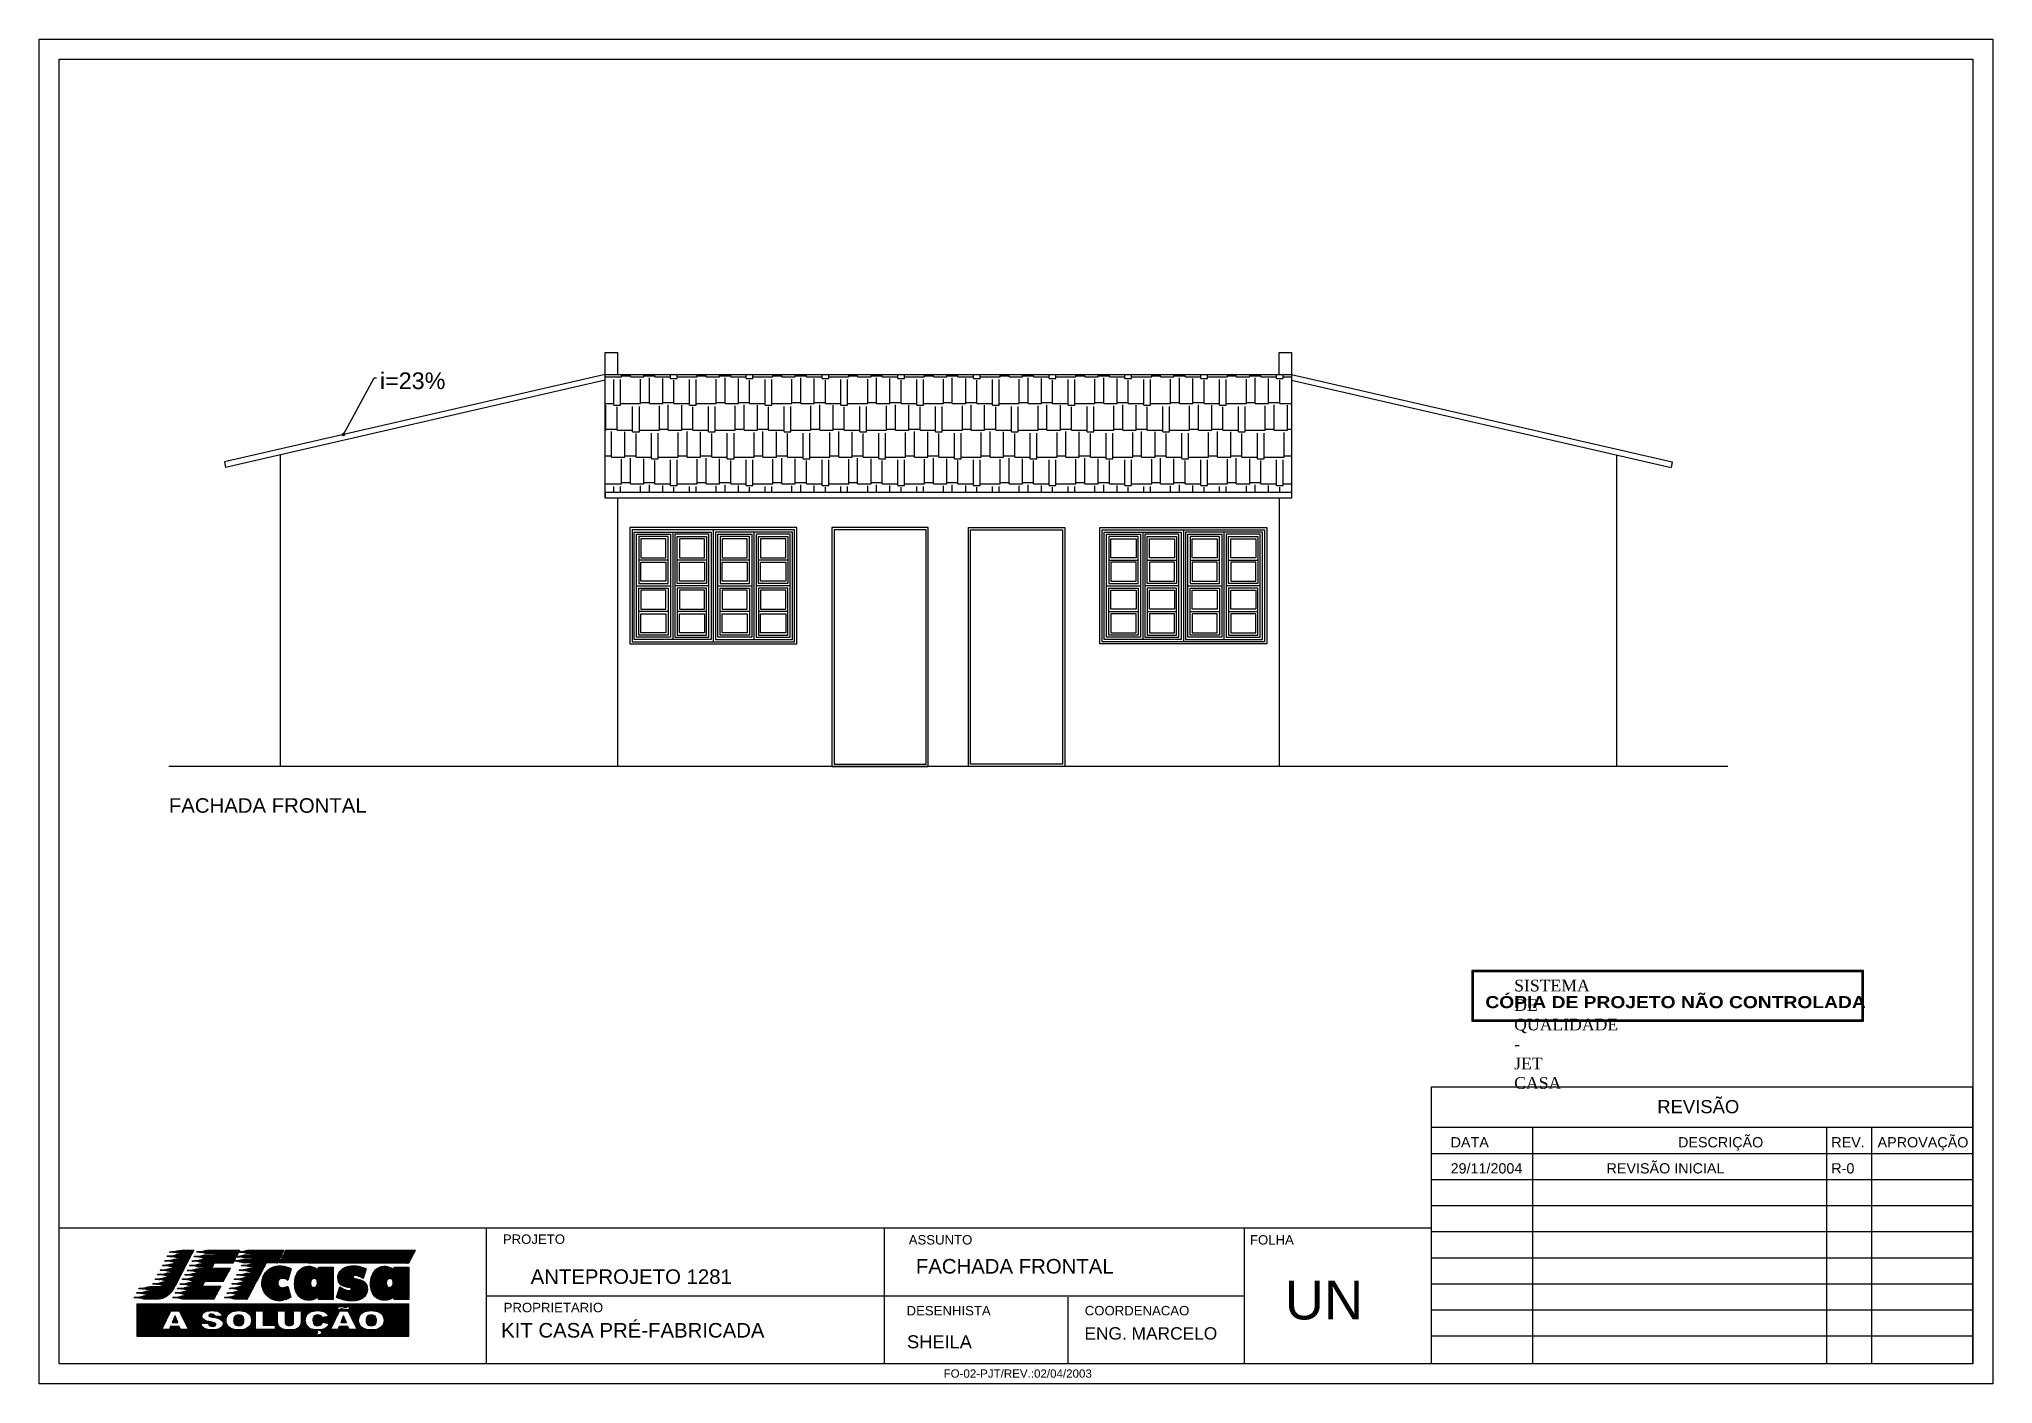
# Model space of a CAD drawing. Extents: x -135.4 to -46.2, y 65.4 to 86.5.
# Drawn here: x -135.39 to -117.84, y 67.77 to 79.85 of the extents above; entities that cross this region are included whole.
import ezdxf

# ---------------------------------------------------------------- set-up
doc = ezdxf.new("R2010")
doc.units = 0
doc.header["$LTSCALE"] = 0.25
doc.header["$MEASUREMENT"] = 0
doc.layers.get('0').update_dxf_attribs({"linetype": 'CONTINUOUS'})
for name, color, linetype in [('1', 1, 'CONTINUOUS'), ('2', 2, 'CONTINUOUS'), ('cotas', 11, 'CONTINUOUS'), ('LINHAS02', 4, 'CONTINUOUS'), ('LINHAS08', 2, 'CONTINUOUS'), ('PAREDES', 4, 'CONTINUOUS'), ('TEXTO', 3, 'CONTINUOUS'), ('TEXTO1', 3, 'CONTINUOUS'), ('TEXTO5', 5, 'CONTINUOUS')]:
    doc.layers.add(name, color=color, linetype=linetype)
doc.styles.add('Arial', font='ARIAL.TTF')
doc.styles.add('BLOCO', font='TIMES.TTF', dxfattribs={"height": 0.25})
doc.styles.add('BLOCO1', font='ARIBLK.TTF', dxfattribs={"height": 0.0025})
doc.styles.add('ROMA', font='ARIAL.TTF')
doc.styles.add('ROMANS', font='ARIAL.TTF')
doc.dimstyles.new('DIM_20', dxfattribs={"dimtxt": 0.15, "dimasz": 0.02, "dimexe": 0, "dimexo": 0.05, "dimgap": 0.03, "dimtad": 0, "dimtoh": 1, "dimzin": 4, "dimdsep": 46, "dimtxsty": 'ROMANS', "dimblk": 'OBLIQUE', "dimcen": 0.03, "dimclrd": 11, "dimclre": 11, "dimclrt": 2, "dimadec": 0, "dimazin": 0, "dimtfac": 1, "dimtmove": 2, "dimatfit": 3, "dimldrblk": 'ORIGIN2', "dimfxl": 0, "dimtolj": 1, "dimtzin": 0, "dimarcsym": 0})

msp = doc.modelspace()

# ---------------------------------------------------------------- texts
at = {"color": 11, "insert": (-122.1413, 71.4051), "char_height": 0.104976, "width": 0.0000232, "attachment_point": 1, "style": 'BLOCO'}
msp.add_mtext('SISTEMA DE QUALIDADE - JET CASA', dxfattribs=at)
at = {"color": 11, "insert": (-122.4003, 71.2579), "char_height": 0.108, "attachment_point": 1, "style": 'BLOCO1'}
msp.add_mtext('CÓPIA DE PROJETO NÃO CONTROLADA', dxfattribs=at)
at = {"layer": 'cotas', "color": 2, "insert": (-132.3254, 76.86), "char_height": 0.15, "attachment_point": 1, "style": 'ROMANS'}
msp.add_mtext('i=23%', dxfattribs=at)
at = {"layer": 'TEXTO', "style": 'Arial'}
for s, height, p in [('FACHADA FRONTAL ', 0.130738, (-134.22, 72.9047)), ('ANTEPROJETO 1281', 0.130738, (-130.9721, 68.6726)), ('FACHADA FRONTAL ', 0.130738, (-127.5135, 68.7657)), ('KIT CASA PRÉ-FABRICADA', 0.130738, (-131.2368, 68.1905)), ('ENG. MARCELO', 0.111335, (-125.9999, 68.1725)), ('SHEILA', 0.11719, (-127.5926, 68.0939))]:
    msp.add_text(s, height=height, dxfattribs=at).set_placement(p)
at = {"layer": 'TEXTO1', "ltscale": 1.5, "style": 'ROMA'}
for s, height, p in [('REVISÃO', 0.11846, (-120.8564, 70.2058)), ('DESCRIÇÃO', 0.09213, (-120.67, 69.8989)), ('APROVAÇÃO', 0.09213, (-118.8786, 69.8989)), ('DATA', 0.09213, (-122.7122, 69.8989)), ('REV.', 0.09213, (-119.294, 69.8989)), ('29/11/2004', 0.09213, (-122.7122, 69.6646)), ('REVISÃO INICIAL', 0.092132, (-121.3122, 69.6646)), ('R-0', 0.09213, (-119.294, 69.6646))]:
    msp.add_text(s, height=height, dxfattribs=at).set_placement(p)
at = {"layer": 'TEXTO1', "color": 2, "style": 'Arial'}
for s, height, p in [('PROJETO', 0.08461, (-131.2213, 69.0321)), ('ASSUNTO', 0.08461, (-127.5776, 69.0267)), ('FOLHA', 0.08461, (-124.5139, 69.0261)), ('PROPRIETARIO', 0.084614, (-131.2142, 68.4182)), ('DESENHISTA', 0.08461, (-127.5965, 68.3898)), ('COORDENACAO', 0.084614, (-125.9969, 68.3902)), ('FO-02-PJT/REV.:02/04/2003', 0.074223, (-127.2646, 67.8303))]:
    msp.add_text(s, height=height, dxfattribs=at).set_placement(p)
at = {"layer": 'TEXTO5', "style": 'Arial'}
msp.add_text('UN', height=0.34903, dxfattribs=at).set_placement((-124.2008, 68.3533))

# ---------------------------------------------------------------- blocks, each defined once
blk = doc.blocks.new('LOGO JET-CASA')
at = {"linetype": 'Continuous'}
h = blk.add_hatch(dxfattribs=at)
h.set_pattern_fill('ANSI31', color=1, scale=0.01, style=0)
h.paths.add_polyline_path([(4.25, -1.382), (0.566, -1.382), (0.517, -1.483), (4.194, -1.491)])
h.paths.add_polyline_path([(4.191, -1.497), (0.504, -1.509), (0.453, -1.614), (4.127, -1.621)])
h.paths.add_polyline_path([(4.122, -1.631), (0.44, -1.642), (0.389, -1.746), (4.056, -1.758)])
h.paths.add_polyline_path([(0.388, -1.642), (-0.615, -1.645), (-0.632, -1.646), (-0.651, -1.648), (-0.671, -1.653), (-0.718, -1.664), (-0.757, -1.673), (-0.788, -1.68), (-0.9, -1.682), (-0.91, -1.7), (-0.792, -1.7), (-0.774, -1.705), (-0.757, -1.711), (-0.706, -1.729), (-0.664, -1.739), (-0.629, -1.743), (0.337, -1.746)])
h.paths.add_polyline_path([(0.452, -1.509), (-0.543, -1.512), (-0.562, -1.513), (-0.579, -1.515), (-0.594, -1.518), (-0.69, -1.545), (-0.704, -1.549), (-0.715, -1.55), (-0.829, -1.551), (-0.839, -1.57), (-0.748, -1.573), (-0.724, -1.574), (-0.705, -1.577), (-0.692, -1.581), (-0.621, -1.604), (-0.597, -1.609), (-0.571, -1.612), (-0.541, -1.612), (0.401, -1.614)])
h.paths.add_polyline_path([(0.514, -1.382), (-0.472, -1.382), (-0.493, -1.383), (-0.509, -1.386), (-0.523, -1.389), (-0.621, -1.416), (-0.635, -1.419), (-0.646, -1.42), (-0.766, -1.422), (-0.776, -1.441), (-0.654, -1.443), (-0.64, -1.444), (-0.629, -1.447), (-0.579, -1.466), (-0.554, -1.474), (-0.528, -1.479), (-0.502, -1.481), (0.465, -1.483)])
h.paths.add_polyline_path([(0.008, -1.758), (-0.37, -1.771), (-0.397, -1.775), (-0.419, -1.78), (-0.437, -1.786), (-0.489, -1.799), (-0.521, -1.808), (-0.533, -1.811), (-0.681, -1.811), (-0.69, -1.825), (-0.554, -1.829), (-0.538, -1.83), (-0.522, -1.833), (-0.508, -1.838), (-0.445, -1.861), (-0.43, -1.865), (-0.414, -1.868), (-0.395, -1.869), (-0.059, -1.882)])
h.paths.add_polyline_path([(-0.063, -1.888), (-0.439, -1.903), (-0.455, -1.904), (-0.475, -1.907), (-0.5, -1.913), (-0.538, -1.922), (-0.571, -1.931), (-0.6, -1.938), (-0.75, -1.94), (-0.759, -1.957), (-0.612, -1.959), (-0.6, -1.96), (-0.586, -1.964), (-0.569, -1.969), (-0.518, -1.985), (-0.463, -1.995), (-0.404, -2.001), (-0.128, -2.011)])
h.paths.add_polyline_path([(-0.477, -2.663), (-0.855, -2.675), (-0.877, -2.679), (-0.917, -2.689), (-0.976, -2.707), (-0.991, -2.71), (-1.003, -2.713), (-1.011, -2.715), (-1.166, -2.717), (-1.174, -2.732), (-1.036, -2.736), (-1.014, -2.738), (-0.987, -2.745), (-0.956, -2.756), (-0.925, -2.767), (-0.898, -2.773), (-0.874, -2.776), (-0.537, -2.776)])
h.paths.add_polyline_path([(-1.421, -2.663), (-2.315, -2.677), (-2.33, -2.678), (-2.346, -2.68), (-2.365, -2.684), (-2.374, -2.685), (-2.38, -2.687), (-2.384, -2.69), (-2.428, -2.703), (-2.457, -2.711), (-2.478, -2.716), (-2.49, -2.717), (-2.641, -2.721), (-2.647, -2.734), (-2.497, -2.738), (-2.483, -2.739), (-2.467, -2.744), (-2.403, -2.767), (-2.386, -2.772), (-2.365, -2.775), (-2.342, -2.776), (-1.479, -2.776)])
h.paths.add_polyline_path([(-1.35, -2.533), (-2.252, -2.548), (-2.278, -2.55), (-2.309, -2.557), (-2.345, -2.568), (-2.379, -2.579), (-2.404, -2.585), (-2.419, -2.588), (-2.572, -2.592), (-2.578, -2.604), (-2.428, -2.609), (-2.413, -2.611), (-2.388, -2.619), (-2.352, -2.632), (-2.341, -2.635), (-2.332, -2.638), (-2.325, -2.64), (-1.415, -2.657)])
h.paths.add_polyline_path([(-1.745, -2.287), (-2.129, -2.299), (-2.149, -2.301), (-2.172, -2.306), (-2.198, -2.314), (-2.231, -2.324), (-2.258, -2.332), (-2.279, -2.337), (-2.434, -2.339), (-2.44, -2.354), (-2.292, -2.358), (-2.28, -2.359), (-2.269, -2.361), (-2.258, -2.364), (-2.219, -2.379), (-2.192, -2.387), (-2.169, -2.393), (-2.15, -2.395), (-1.811, -2.41)])
h.paths.add_polyline_path([(-1.145, -2.145), (-2.035, -2.162), (-2.064, -2.164), (-2.099, -2.17), (-2.139, -2.18), (-2.177, -2.191), (-2.194, -2.195), (-2.209, -2.199), (-2.367, -2.203), (-2.371, -2.218), (-2.219, -2.22), (-2.198, -2.223), (-2.175, -2.23), (-2.15, -2.243), (-2.12, -2.258), (-2.096, -2.267), (-2.077, -2.27), (-1.21, -2.27)])
h.paths.add_polyline_path([(-1.471, -1.758), (-1.849, -1.773), (-1.879, -1.777), (-1.922, -1.788), (-1.979, -1.804), (-1.996, -1.81), (-2.006, -1.811), (-2.16, -1.815), (-2.166, -1.827), (-2.018, -1.829), (-2.001, -1.834), (-1.989, -1.838), (-1.914, -1.863), (-1.902, -1.866), (-1.891, -1.868), (-1.878, -1.869), (-1.536, -1.882)])
h.paths.add_polyline_path([(-0.934, -1.682), (-0.9, -1.682), (-0.871, -1.627), (-1.768, -1.641), (-1.82, -1.652), (-1.864, -1.663), (-1.899, -1.673), (-1.916, -1.677), (-1.933, -1.681), (-2.091, -1.683), (-2.098, -1.698), (-1.956, -1.7), (-1.941, -1.703), (-1.927, -1.706), (-1.914, -1.71), (-1.836, -1.738), (-1.813, -1.744), (-1.788, -1.749), (-1.763, -1.75), (-0.936, -1.75), (-0.91, -1.7), (-0.945, -1.7)])
h.paths.add_polyline_path([(-0.8, -1.422), (-0.766, -1.422), (-0.746, -1.382), (-1.511, -1.382), (-1.571, -1.383), (-1.612, -1.383), (-1.634, -1.385), (-1.663, -1.388), (-1.681, -1.39), (-1.688, -1.391), (-1.776, -1.416), (-1.791, -1.419), (-1.81, -1.421), (-1.834, -1.422), (-1.953, -1.424), (-1.964, -1.441), (-1.806, -1.445), (-1.791, -1.45), (-1.774, -1.456), (-1.732, -1.469), (-1.7, -1.478), (-1.678, -1.481), (-0.8, -1.491), (-0.776, -1.441), (-0.811, -1.441)])
h.paths.add_polyline_path([(-2.05, -1.382), (-2.288, -1.385), (-2.348, -1.386), (-2.404, -1.391), (-2.455, -1.397), (-2.501, -1.405), (-2.542, -1.416), (-2.554, -1.419), (-2.565, -1.421), (-2.574, -1.422), (-2.73, -1.428), (-2.739, -1.443), (-2.586, -1.445), (-2.575, -1.446), (-2.562, -1.449), (-2.549, -1.453), (-2.505, -1.468), (-2.46, -1.477), (-2.413, -1.481), (-2.104, -1.487)])
h.paths.add_polyline_path([(-2.444, -2.139), (-2.824, -2.155), (-2.839, -2.156), (-2.85, -2.158), (-2.86, -2.162), (-2.958, -2.191), (-2.97, -2.192), (-2.99, -2.194), (-3.017, -2.195), (-3.134, -2.199), (-3.142, -2.214), (-3, -2.216), (-2.989, -2.217), (-2.977, -2.219), (-2.964, -2.222), (-2.893, -2.245), (-2.878, -2.25), (-2.866, -2.253), (-2.858, -2.253), (-2.509, -2.262)])
h.paths.add_polyline_path([(-2.377, -2.007), (-2.745, -2.026), (-2.761, -2.028), (-2.782, -2.032), (-2.808, -2.038), (-2.847, -2.049), (-2.873, -2.056), (-2.885, -2.059), (-2.898, -2.062), (-2.907, -2.064), (-2.914, -2.065), (-3.069, -2.07), (-3.075, -2.082), (-2.927, -2.086), (-2.913, -2.089), (-2.887, -2.096), (-2.85, -2.107), (-2.822, -2.115), (-2.798, -2.12), (-2.776, -2.122), (-2.442, -2.132)])
h.paths.add_polyline_path([(-2.244, -1.746), (-2.601, -1.765), (-2.637, -1.769), (-2.685, -1.78), (-2.745, -1.796), (-2.761, -1.801), (-2.775, -1.804), (-2.931, -1.809), (-2.939, -1.823), (-2.789, -1.825), (-2.778, -1.826), (-2.767, -1.83), (-2.751, -1.837), (-2.744, -1.839), (-2.73, -1.843), (-2.715, -1.847), (-2.704, -1.85), (-2.695, -1.852), (-2.67, -1.857), (-2.652, -1.861), (-2.641, -1.863), (-2.306, -1.869)])
h.paths.add_polyline_path([(-2.108, -1.493), (-2.484, -1.504), (-2.499, -1.505), (-2.518, -1.509), (-2.542, -1.516), (-2.611, -1.537), (-2.623, -1.54), (-2.634, -1.543), (-2.643, -1.543), (-2.797, -1.547), (-2.806, -1.564), (-2.651, -1.566), (-2.637, -1.567), (-2.624, -1.57), (-2.553, -1.593), (-2.538, -1.598), (-2.523, -1.601), (-2.509, -1.602), (-2.173, -1.61)])
h.paths.add_polyline_path([(-2.899, -2.737), (-2.855, -2.715), (-2.815, -2.688), (-2.776, -2.657), (-3.428, -2.677), (-3.452, -2.681), (-3.495, -2.693), (-3.558, -2.713), (-3.579, -2.717), (-3.737, -2.721), (-3.744, -2.736), (-3.593, -2.738), (-3.583, -2.739), (-3.572, -2.742), (-3.56, -2.746), (-3.495, -2.767), (-3.479, -2.772), (-3.463, -2.775), (-3.449, -2.776), (-3.096, -2.776), (-3.043, -2.773), (-2.992, -2.766), (-2.944, -2.754)])
h = blk.add_hatch(dxfattribs=at)
h.set_pattern_fill('ANSI31', color=1, scale=0.01, style=0)
h.paths.add_polyline_path([(-2.177, -1.621), (-2.553, -1.638), (-2.572, -1.641), (-2.593, -1.644), (-2.616, -1.65), (-2.657, -1.663), (-2.685, -1.671), (-2.701, -1.675), (-2.714, -1.677), (-2.731, -1.678), (-2.753, -1.678), (-2.864, -1.68), (-2.872, -1.694), (-2.799, -1.694), (-2.748, -1.695), (-2.71, -1.698), (-2.687, -1.703), (-2.62, -1.728), (-2.604, -1.733), (-2.586, -1.736), (-2.568, -1.737), (-2.24, -1.746)])
h.paths.add_polyline_path([(-0.829, -1.551), (-0.867, -1.552), (-0.876, -1.568), (-0.839, -1.57)])
h.paths.add_polyline_path([(-0.9, -1.682), (-0.934, -1.682), (-0.945, -1.7), (-0.91, -1.7)])
h.paths.add_polyline_path([(-0.766, -1.422), (-0.8, -1.422), (-0.811, -1.441), (-0.776, -1.441)])
h = blk.add_hatch(dxfattribs=at)
h.set_pattern_fill('ANSI31', color=1, scale=0.01, style=0)
h.paths.add_polyline_path([(-0.867, -1.552), (-0.829, -1.551), (-0.803, -1.501), (-1.701, -1.516), (-1.716, -1.517), (-1.73, -1.519), (-1.745, -1.522), (-1.843, -1.55), (-1.856, -1.553), (-1.867, -1.555), (-1.874, -1.556), (-2.024, -1.558), (-2.031, -1.575), (-1.885, -1.577), (-1.867, -1.579), (-1.843, -1.586), (-1.811, -1.598), (-1.785, -1.607), (-1.76, -1.612), (-1.736, -1.614), (-0.869, -1.627), (-0.839, -1.57), (-0.876, -1.568)])
h = blk.add_hatch(dxfattribs=at)
h.set_pattern_fill('ANSI31', color=1, scale=0.01, style=0)
h.paths.add_polyline_path([(-2.311, -1.882), (-2.691, -1.9), (-2.704, -1.901), (-2.717, -1.903), (-2.728, -1.907), (-2.812, -1.932), (-2.825, -1.935), (-2.838, -1.937), (-2.852, -1.938), (-2.998, -1.942), (-3.006, -1.957), (-2.856, -1.959), (-2.848, -1.96), (-2.837, -1.963), (-2.822, -1.967), (-2.765, -1.984), (-2.711, -1.994), (-2.659, -1.999), (-2.375, -2.007)])
h = blk.add_hatch(dxfattribs=at)
h.set_pattern_fill('ANSI31', color=1, scale=0.01, style=0)
h.paths.add_polyline_path([(-1.009, -1.896), (-1.554, -1.896), (-1.92, -1.911), (-1.946, -1.914), (-1.975, -1.921), (-2.008, -1.931), (-2.039, -1.941), (-2.062, -1.947), (-2.077, -1.948), (-2.227, -1.951), (-2.235, -1.965), (-2.146, -1.967), (-2.107, -1.969), (-2.069, -1.972), (-1.976, -2.003), (-1.963, -2.004), (-1.944, -2.006), (-1.918, -2.007), (-1.883, -2.008), (-1.854, -2.009), (-1.83, -2.009), (-1.074, -2.02)])
h.paths.add_polyline_path([(-1.076, -2.02), (-1.976, -2.033), (-2, -2.035), (-2.032, -2.042), (-2.071, -2.052), (-2.111, -2.063), (-2.142, -2.07), (-2.164, -2.072), (-2.296, -2.072), (-2.304, -2.087), (-2.154, -2.092), (-2.135, -2.095), (-2.102, -2.105), (-2.056, -2.123), (-2.041, -2.128), (-2.029, -2.131), (-2.018, -2.132), (-1.143, -2.145)])
h.paths.add_polyline_path([(-1.283, -2.41), (-1.818, -2.41), (-2.192, -2.426), (-2.207, -2.428), (-2.225, -2.431), (-2.246, -2.437), (-2.327, -2.46), (-2.349, -2.462), (-2.369, -2.463), (-2.388, -2.463), (-2.505, -2.468), (-2.509, -2.48), (-2.423, -2.482), (-2.377, -2.484), (-2.343, -2.487), (-2.321, -2.492), (-2.258, -2.515), (-2.247, -2.518), (-2.236, -2.52), (-2.225, -2.521), (-1.348, -2.533)])
h.paths.add_polyline_path([(-0.408, -2.538), (-0.784, -2.552), (-0.817, -2.556), (-0.858, -2.566), (-0.907, -2.581), (-0.926, -2.586), (-0.939, -2.589), (-0.945, -2.59), (-1.099, -2.594), (-1.105, -2.606), (-0.97, -2.611), (-0.952, -2.611), (-0.937, -2.613), (-0.926, -2.617), (-0.855, -2.642), (-0.84, -2.645), (-0.825, -2.647), (-0.811, -2.648), (-0.786, -2.65), (-0.763, -2.651), (-0.742, -2.652), (-0.475, -2.663)])
h.paths.add_polyline_path([(-0.364, -2.455), (-0.339, -2.406), (-0.725, -2.418), (-0.745, -2.422), (-0.76, -2.425), (-0.771, -2.427), (-0.8, -2.437), (-0.861, -2.454), (-0.863, -2.454), (-0.865, -2.454), (-0.867, -2.454), (-0.87, -2.455), (-0.873, -2.456), (-1.028, -2.461), (-1.036, -2.475), (-0.884, -2.479), (-0.875, -2.482), (-0.866, -2.485), (-0.859, -2.486), (-0.773, -2.517), (-0.762, -2.52), (-0.746, -2.522), (-0.725, -2.524), (-0.696, -2.526), (-0.671, -2.528), (-0.652, -2.528), (-0.406, -2.538), (-0.399, -2.521), (-0.384, -2.493)])
h.paths.add_polyline_path([(-0.27, -2.274), (-0.65, -2.289), (-0.672, -2.292), (-0.699, -2.298), (-0.731, -2.308), (-0.767, -2.319), (-0.793, -2.326), (-0.809, -2.329), (-0.959, -2.329), (-0.965, -2.343), (-0.815, -2.347), (-0.807, -2.348), (-0.796, -2.351), (-0.784, -2.356), (-0.736, -2.372), (-0.697, -2.383), (-0.667, -2.387), (-0.335, -2.398)])
h = blk.add_hatch(dxfattribs=at)
h.set_pattern_fill('ANSI31', color=1, scale=0.01, style=0)
h.paths.add_polyline_path([(-0.132, -2.024), (-0.51, -2.036), (-0.522, -2.037), (-0.537, -2.04), (-0.554, -2.045), (-0.633, -2.068), (-0.653, -2.072), (-0.675, -2.075), (-0.7, -2.076), (-0.823, -2.078), (-0.828, -2.091), (-0.677, -2.097), (-0.661, -2.099), (-0.636, -2.106), (-0.602, -2.118), (-0.582, -2.124), (-0.564, -2.128), (-0.548, -2.13), (-0.522, -2.132), (-0.476, -2.135), (-0.41, -2.139), (-0.199, -2.149)])
h.paths.add_polyline_path([(-0.201, -2.149), (-0.573, -2.162), (-0.595, -2.164), (-0.625, -2.17), (-0.66, -2.18), (-0.696, -2.191), (-0.725, -2.197), (-0.746, -2.199), (-0.89, -2.201), (-0.897, -2.216), (-0.75, -2.22), (-0.742, -2.221), (-0.731, -2.224), (-0.717, -2.228), (-0.675, -2.243), (-0.645, -2.252), (-0.627, -2.257), (-0.605, -2.259), (-0.565, -2.261), (-0.506, -2.264), (-0.268, -2.274)])
h = blk.add_hatch(dxfattribs=at)
h.set_pattern_fill('ANSI31', color=30, scale=0.06, style=0)
h.paths.add_polyline_path([(0.342, -2.319), (0.344, -2.292), (0.352, -2.266), (0.364, -2.241), (0.392, -2.21), (0.425, -2.191), (0.465, -2.185), (0.469, -2.185), (0.475, -2.185), (0.483, -2.185), (0.493, -2.186), (0.507, -2.188), (0.525, -2.191), (0.547, -2.198), (0.574, -2.211), (0.605, -2.228), (0.622, -2.239), (0.719, -1.911), (0.704, -1.904), (0.692, -1.898), (0.68, -1.893), (0.669, -1.888), (0.657, -1.883), (0.643, -1.878), (0.601, -1.863), (0.559, -1.851), (0.518, -1.842), (0.478, -1.836), (0.437, -1.832), (0.396, -1.831), (0.343, -1.833), (0.292, -1.84), (0.244, -1.851), (0.197, -1.867), (0.153, -1.886), (0.111, -1.911), (0.071, -1.939), (0.035, -1.972), (0.002, -2.007), (-0.027, -2.045), (-0.051, -2.086), (-0.072, -2.13), (-0.088, -2.177), (-0.1, -2.227), (-0.106, -2.261), (-0.11, -2.295), (-0.111, -2.329), (-0.109, -2.378), (-0.102, -2.426), (-0.089, -2.472), (-0.073, -2.517), (-0.053, -2.559), (-0.03, -2.6), (0.008, -2.651), (0.05, -2.696), (0.095, -2.734), (0.144, -2.765), (0.197, -2.79), (0.251, -2.808), (0.309, -2.819), (0.369, -2.822), (0.421, -2.82), (0.472, -2.812), (0.525, -2.8), (0.578, -2.783), (0.631, -2.761), (0.661, -2.747), (0.688, -2.732), (0.712, -2.716), (0.622, -2.414), (0.611, -2.42), (0.589, -2.427), (0.566, -2.434), (0.544, -2.44), (0.524, -2.445), (0.506, -2.449), (0.49, -2.451), (0.476, -2.452), (0.414, -2.441), (0.37, -2.406), (0.346, -2.349)])
h.paths.add_polyline_path([(0.835, -2.494), (0.848, -2.539), (0.864, -2.581), (0.884, -2.621), (0.908, -2.657), (0.936, -2.69), (0.974, -2.727), (1.015, -2.757), (1.06, -2.78), (1.108, -2.796), (1.16, -2.806), (1.216, -2.81), (1.275, -2.806), (1.33, -2.796), (1.379, -2.778), (1.423, -2.754), (1.461, -2.725), (1.494, -2.69), (1.494, -2.786), (1.911, -2.786), (1.911, -1.867), (1.494, -1.867), (1.494, -1.952), (1.453, -1.916), (1.405, -1.887), (1.351, -1.864), (1.291, -1.849), (1.271, -1.846), (1.257, -1.844), (1.247, -1.843), (1.24, -1.842), (1.23, -1.842), (1.219, -1.842), (1.171, -1.845), (1.126, -1.853), (1.083, -1.867), (1.042, -1.887), (1.003, -1.912), (0.967, -1.942), (0.933, -1.978), (0.906, -2.014), (0.883, -2.052), (0.863, -2.093), (0.847, -2.137), (0.835, -2.184), (0.826, -2.234), (0.82, -2.287), (0.818, -2.342), (0.82, -2.396), (0.826, -2.446)])
h.paths.add_polyline_path([(1.27, -2.351), (1.268, -2.319), (1.268, -2.295), (1.288, -2.236), (1.327, -2.2), (1.387, -2.189), (1.41, -2.197), (1.43, -2.21), (1.446, -2.227), (1.457, -2.25), (1.464, -2.276), (1.467, -2.308), (1.459, -2.366), (1.437, -2.408), (1.401, -2.433), (1.349, -2.441), (1.326, -2.435), (1.306, -2.422), (1.29, -2.403), (1.278, -2.38)], flags=16)
h.paths.add_polyline_path([(2.394, -2.45), (2.413, -2.458), (2.425, -2.473), (2.429, -2.494), (2.421, -2.516), (2.399, -2.529), (2.362, -2.533), (2.33, -2.53), (2.29, -2.52), (2.245, -2.504), (2.196, -2.482), (2.151, -2.456), (2.107, -2.427), (2.012, -2.725), (2.056, -2.746), (2.102, -2.764), (2.149, -2.781), (2.197, -2.795), (2.247, -2.806), (2.297, -2.815), (2.349, -2.822), (2.454, -2.828), (2.513, -2.826), (2.568, -2.819), (2.619, -2.809), (2.665, -2.794), (2.72, -2.769), (2.767, -2.738), (2.806, -2.701), (2.842, -2.652), (2.868, -2.6), (2.884, -2.546), (2.889, -2.488), (2.884, -2.436), (2.871, -2.387), (2.847, -2.341), (2.816, -2.301), (2.778, -2.269), (2.732, -2.245), (2.692, -2.23), (2.634, -2.214), (2.602, -2.208), (2.573, -2.203), (2.555, -2.199), (2.526, -2.192), (2.509, -2.186), (2.496, -2.175), (2.486, -2.162), (2.483, -2.143), (2.49, -2.119), (2.511, -2.105), (2.546, -2.1), (2.566, -2.102), (2.589, -2.107), (2.616, -2.115), (2.648, -2.128), (2.687, -2.146), (2.732, -2.169), (2.766, -2.187), (2.855, -1.912), (2.82, -1.896), (2.761, -1.873), (2.702, -1.856), (2.643, -1.843), (2.584, -1.835), (2.567, -1.833), (2.551, -1.832), (2.536, -1.831), (2.522, -1.831), (2.508, -1.831), (2.494, -1.831), (2.434, -1.833), (2.379, -1.839), (2.328, -1.849), (2.28, -1.864), (2.237, -1.882), (2.189, -1.91), (2.148, -1.942), (2.113, -1.979), (2.086, -2.021), (2.064, -2.07), (2.05, -2.119), (2.046, -2.17), (2.052, -2.226), (2.069, -2.278), (2.097, -2.326), (2.136, -2.368), (2.182, -2.399), (2.236, -2.42), (2.293, -2.434), (2.328, -2.441), (2.347, -2.445), (2.362, -2.445)])
h.paths.add_polyline_path([(2.976, -2.396), (2.981, -2.446), (2.99, -2.494), (3.003, -2.539), (3.02, -2.581), (3.04, -2.621), (3.064, -2.657), (3.091, -2.69), (3.129, -2.727), (3.17, -2.757), (3.215, -2.78), (3.264, -2.796), (3.316, -2.806), (3.371, -2.81), (3.431, -2.806), (3.485, -2.796), (3.534, -2.778), (3.578, -2.754), (3.616, -2.725), (3.649, -2.69), (3.649, -2.786), (4.066, -2.786), (4.066, -1.867), (3.649, -1.867), (3.649, -1.952), (3.608, -1.916), (3.56, -1.887), (3.507, -1.864), (3.447, -1.849), (3.427, -1.846), (3.412, -1.844), (3.403, -1.843), (3.395, -1.842), (3.386, -1.842), (3.375, -1.842), (3.327, -1.845), (3.281, -1.853), (3.238, -1.867), (3.197, -1.887), (3.159, -1.912), (3.122, -1.942), (3.088, -1.978), (3.062, -2.014), (3.038, -2.052), (3.019, -2.093), (3.002, -2.137), (2.99, -2.184), (2.981, -2.234), (2.976, -2.287), (2.974, -2.342)])
h.paths.add_polyline_path([(3.426, -2.351), (3.423, -2.319), (3.423, -2.295), (3.443, -2.236), (3.483, -2.2), (3.542, -2.189), (3.566, -2.197), (3.585, -2.21), (3.601, -2.227), (3.613, -2.25), (3.62, -2.276), (3.622, -2.308), (3.615, -2.366), (3.593, -2.408), (3.556, -2.433), (3.505, -2.441), (3.481, -2.435), (3.461, -2.422), (3.445, -2.403), (3.433, -2.38)], flags=16)
h = blk.add_hatch(dxfattribs=at)
h.set_pattern_fill('ANSI31', color=1, scale=0.01, style=0)
h.paths.add_polyline_path([(-2.693, -2.574), (-2.657, -2.525), (-3.353, -2.548), (-3.381, -2.551), (-3.41, -2.557), (-3.443, -2.567), (-3.459, -2.573), (-3.471, -2.576), (-3.476, -2.577), (-3.503, -2.586), (-3.506, -2.586), (-3.508, -2.586), (-3.51, -2.586), (-3.666, -2.592), (-3.675, -2.607), (-3.528, -2.609), (-3.51, -2.611), (-3.486, -2.618), (-3.455, -2.629), (-3.428, -2.638), (-3.403, -2.644), (-3.382, -2.646), (-2.772, -2.657), (-2.732, -2.618)])
h.paths.add_polyline_path([(-2.627, -2.481), (-2.602, -2.44), (-2.582, -2.402), (-3.269, -2.421), (-3.297, -2.423), (-3.321, -2.426), (-3.342, -2.431), (-3.416, -2.454), (-3.449, -2.459), (-3.478, -2.461), (-3.501, -2.462), (-3.599, -2.464), (-3.608, -2.479), (-3.48, -2.483), (-3.455, -2.485), (-3.434, -2.488), (-3.418, -2.492), (-3.361, -2.507), (-3.322, -2.516), (-3.301, -2.519), (-2.655, -2.525)])
h = blk.add_hatch(dxfattribs=at)
h.set_pattern_fill('ANSI31', color=1, scale=0.01, style=0)
h.paths.add_polyline_path([(-2.513, -2.276), (-2.831, -2.283), (-2.852, -2.283), (-2.885, -2.284), (-2.917, -2.289), (-2.946, -2.296), (-3.021, -2.321), (-3.033, -2.325), (-3.045, -2.327), (-3.056, -2.328), (-3.203, -2.332), (-3.211, -2.348), (-3.063, -2.35), (-3.051, -2.351), (-3.037, -2.354), (-3.023, -2.359), (-2.986, -2.373), (-2.959, -2.383), (-2.942, -2.387), (-2.925, -2.389), (-2.897, -2.391), (-2.858, -2.393), (-2.58, -2.402)])
h = blk.add_hatch(dxfattribs=at)
h.set_pattern_fill('ANSI31', color=30, scale=0.06, style=0)
h.paths.add_polyline_path([(-3.666, -2.912), (-3.666, -3.831), (4.066, -3.831), (4.066, -2.912)])
h.paths.add_polyline_path([(2.319, -3.085), (2.254, -3.079), (2.174, -3.056), (2.158, -3.053), (2.146, -3.051), (2.137, -3.052), (2.13, -3.054), (2.124, -3.058), (2.12, -3.063), (2.117, -3.071), (2.116, -3.081), (2.039, -3.081), (2.048, -3.018), (2.107, -2.981), (2.162, -2.982), (2.198, -2.993), (2.222, -3), (2.246, -3.007), (2.265, -3.011), (2.28, -3.013), (2.288, -3.012), (2.295, -3.01), (2.301, -3.006), (2.305, -3), (2.308, -2.992), (2.309, -2.982), (2.387, -2.982), (2.379, -3.047)], flags=16)
h.paths.add_polyline_path([(2.595, -3.644), (2.369, -3.644), (2.335, -3.556), (2.089, -3.556), (2.055, -3.644), (1.835, -3.644), (2.097, -3.113), (2.332, -3.113)], flags=16)
h.paths.add_polyline_path([(2.69, -3.216), (2.748, -3.161), (2.843, -3.12), (2.932, -3.107), (2.997, -3.104), (3.063, -3.107), (3.153, -3.12), (3.249, -3.16), (3.327, -3.234), (3.354, -3.314), (3.362, -3.405), (3.335, -3.508), (3.271, -3.582), (3.174, -3.633), (3.079, -3.649), (3.005, -3.653), (2.931, -3.65), (2.866, -3.64), (2.783, -3.617), (2.697, -3.555), (2.644, -3.467), (2.636, -3.379), (2.645, -3.287)], flags=16)
h.paths.add_polyline_path([(2.212, -3.251), (2.289, -3.441), (2.136, -3.441)], flags=0)
h.paths.add_polyline_path([(2.902, -3.25), (2.973, -3.226), (3.06, -3.234), (3.12, -3.273), (3.146, -3.345), (3.138, -3.452), (3.096, -3.509), (3.022, -3.532), (2.935, -3.524), (2.876, -3.485), (2.85, -3.408), (2.859, -3.306)], flags=0)
h.paths.add_polyline_path([(1.794, -3.269), (1.603, -3.301), (1.597, -3.287), (1.59, -3.275), (1.582, -3.266), (1.57, -3.254), (1.555, -3.245), (1.538, -3.237), (1.52, -3.231), (1.501, -3.228), (1.48, -3.227), (1.435, -3.232), (1.397, -3.247), (1.367, -3.272), (1.351, -3.298), (1.341, -3.333), (1.338, -3.376), (1.342, -3.429), (1.354, -3.469), (1.373, -3.497), (1.4, -3.516), (1.433, -3.526), (1.472, -3.53), (1.51, -3.527), (1.541, -3.518), (1.566, -3.504), (1.585, -3.483), (1.6, -3.458), (1.612, -3.427), (1.8, -3.47), (1.778, -3.527), (1.728, -3.586), (1.66, -3.627), (1.573, -3.65), (1.484, -3.653), (1.413, -3.65), (1.32, -3.638), (1.23, -3.596), (1.153, -3.518), (1.128, -3.439), (1.122, -3.377), (1.13, -3.284), (1.187, -3.192), (1.274, -3.137), (1.352, -3.115), (1.41, -3.107), (1.474, -3.104), (1.568, -3.108), (1.666, -3.133), (1.751, -3.192)], flags=16)
h.paths.add_polyline_path([(1.593, -3.742), (1.551, -3.783), (1.485, -3.798), (1.412, -3.8), (1.348, -3.796), (1.301, -3.79), (1.301, -3.746), (1.335, -3.75), (1.37, -3.752), (1.406, -3.753), (1.431, -3.752), (1.449, -3.749), (1.462, -3.745), (1.47, -3.739), (1.475, -3.731), (1.476, -3.723), (1.475, -3.716), (1.471, -3.71), (1.465, -3.705), (1.455, -3.701), (1.443, -3.698), (1.427, -3.697), (1.403, -3.698), (1.377, -3.7), (1.348, -3.703), (1.363, -3.659), (1.434, -3.652), (1.519, -3.656), (1.582, -3.684)], flags=16)
h.paths.add_polyline_path([(1.004, -3.113), (1.004, -3.45), (0.992, -3.506), (0.962, -3.558), (0.912, -3.602), (0.854, -3.632), (0.771, -3.65), (0.674, -3.654), (0.591, -3.65), (0.519, -3.641), (0.448, -3.617), (0.377, -3.561), (0.349, -3.506), (0.335, -3.447), (0.335, -3.113), (0.551, -3.113), (0.551, -3.437), (0.554, -3.464), (0.565, -3.487), (0.582, -3.505), (0.606, -3.518), (0.635, -3.527), (0.67, -3.529), (0.705, -3.527), (0.734, -3.519), (0.758, -3.505), (0.775, -3.487), (0.786, -3.464), (0.789, -3.437), (0.789, -3.113)], flags=16)
h.paths.add_polyline_path([(0.262, -3.513), (0.262, -3.644), (-0.29, -3.644), (-0.29, -3.113), (-0.074, -3.113), (-0.074, -3.513)], flags=16)
h.paths.add_polyline_path([(-0.687, -3.649), (-0.76, -3.653), (-0.834, -3.65), (-0.899, -3.64), (-0.983, -3.617), (-1.068, -3.555), (-1.121, -3.467), (-1.129, -3.379), (-1.12, -3.287), (-1.075, -3.216), (-1.018, -3.161), (-0.922, -3.12), (-0.834, -3.107), (-0.769, -3.104), (-0.702, -3.107), (-0.612, -3.12), (-0.516, -3.16), (-0.438, -3.234), (-0.412, -3.314), (-0.403, -3.405), (-0.431, -3.508), (-0.494, -3.582), (-0.591, -3.633)], flags=16)
h.paths.add_polyline_path([(-0.628, -3.452), (-0.669, -3.509), (-0.743, -3.532), (-0.83, -3.524), (-0.89, -3.485), (-0.916, -3.408), (-0.907, -3.306), (-0.864, -3.25), (-0.792, -3.226), (-0.706, -3.234), (-0.646, -3.273), (-0.619, -3.345)], flags=0)
h.paths.add_polyline_path([(-1.519, -3.653), (-1.586, -3.651), (-1.673, -3.641), (-1.753, -3.612), (-1.824, -3.544), (-1.843, -3.468), (-1.638, -3.458), (-1.632, -3.482), (-1.623, -3.501), (-1.611, -3.516), (-1.585, -3.534), (-1.554, -3.545), (-1.516, -3.548), (-1.487, -3.547), (-1.464, -3.541), (-1.444, -3.532), (-1.431, -3.52), (-1.422, -3.508), (-1.42, -3.494), (-1.422, -3.481), (-1.43, -3.468), (-1.443, -3.457), (-1.466, -3.446), (-1.503, -3.436), (-1.554, -3.426), (-1.62, -3.413), (-1.703, -3.39), (-1.78, -3.349), (-1.82, -3.282), (-1.812, -3.219), (-1.776, -3.168), (-1.713, -3.13), (-1.645, -3.113), (-1.588, -3.106), (-1.52, -3.104), (-1.426, -3.107), (-1.33, -3.132), (-1.256, -3.187), (-1.233, -3.262), (-1.436, -3.271), (-1.444, -3.249), (-1.455, -3.232), (-1.47, -3.219), (-1.49, -3.21), (-1.514, -3.205), (-1.542, -3.203), (-1.565, -3.204), (-1.584, -3.208), (-1.598, -3.215), (-1.609, -3.224), (-1.615, -3.233), (-1.617, -3.244), (-1.616, -3.253), (-1.611, -3.26), (-1.602, -3.267), (-1.587, -3.274), (-1.563, -3.281), (-1.529, -3.287), (-1.444, -3.302), (-1.346, -3.325), (-1.271, -3.359), (-1.216, -3.414), (-1.208, -3.489), (-1.233, -3.552), (-1.289, -3.605), (-1.372, -3.639), (-1.455, -3.65)], flags=16)
h.paths.add_polyline_path([(-2.199, -3.644), (-2.425, -3.644), (-2.459, -3.556), (-2.705, -3.556), (-2.739, -3.644), (-2.959, -3.644), (-2.697, -3.113), (-2.462, -3.113)], flags=16)
h.paths.add_polyline_path([(-2.504, -3.441), (-2.658, -3.441), (-2.581, -3.251)], flags=0)
at = {"color": 1, "linetype": 'Continuous'}
for p, q in [((-2.806, -1.564), (-2.797, -1.547)), ((-2.651, -1.566), (-2.806, -1.564)), ((-2.797, -1.547), (-2.643, -1.543)), ((-2.739, -1.443), (-2.73, -1.428)), ((-2.586, -1.445), (-2.739, -1.443)), ((-2.73, -1.428), (-2.574, -1.422)), ((-2.685, -1.671), (-2.657, -1.663)), ((-2.657, -1.663), (-2.616, -1.65)), ((-2.642, -1.567), (-2.651, -1.566)), ((-2.643, -1.543), (-2.634, -1.543)), ((-2.633, -1.568), (-2.642, -1.567)), ((-2.634, -1.543), (-2.623, -1.54)), ((-2.624, -1.57), (-2.633, -1.568)), ((-2.553, -1.593), (-2.624, -1.57)), ((-2.623, -1.54), (-2.611, -1.537)), ((-2.616, -1.65), (-2.593, -1.644)), ((-2.611, -1.537), (-2.542, -1.516)), ((-2.593, -1.644), (-2.572, -1.641)), ((-2.575, -1.446), (-2.586, -1.445)), ((-2.562, -1.449), (-2.575, -1.446)), ((-2.574, -1.422), (-2.565, -1.421)), ((-2.572, -1.641), (-2.553, -1.638)), ((-2.565, -1.421), (-2.554, -1.419)), ((-2.549, -1.453), (-2.562, -1.449)), ((-2.554, -1.419), (-2.542, -1.416)), ((-2.538, -1.598), (-2.553, -1.593)), ((-2.553, -1.638), (-2.177, -1.621)), ((-2.505, -1.468), (-2.549, -1.453)), ((-2.542, -1.416), (-2.501, -1.405)), ((-2.542, -1.516), (-2.518, -1.509)), ((-2.523, -1.601), (-2.538, -1.598)), ((-2.509, -1.602), (-2.523, -1.601)), ((-2.518, -1.509), (-2.499, -1.505)), ((-2.173, -1.61), (-2.509, -1.602)), ((-2.46, -1.477), (-2.505, -1.468)), ((-2.501, -1.405), (-2.455, -1.397)), ((-2.499, -1.505), (-2.484, -1.504)), ((-2.484, -1.504), (-2.108, -1.493)), ((-2.413, -1.481), (-2.46, -1.477)), ((-2.455, -1.397), (-2.404, -1.391)), ((-2.104, -1.487), (-2.413, -1.481)), ((-2.404, -1.391), (-2.348, -1.386)), ((-2.348, -1.386), (-2.288, -1.385)), ((-2.288, -1.385), (-2.05, -1.382)), ((-2.177, -1.621), (-2.24, -1.746)), ((-2.108, -1.493), (-2.173, -1.61)), ((-2.05, -1.382), (-2.104, -1.487)), ((-2.031, -1.575), (-2.024, -1.558)), ((-1.885, -1.577), (-2.031, -1.575)), ((-2.024, -1.558), (-1.874, -1.556)), ((-1.964, -1.441), (-1.953, -1.424)), ((-1.809, -1.445), (-1.964, -1.441)), ((-1.953, -1.424), (-1.834, -1.422)), ((-1.899, -1.673), (-1.864, -1.663)), ((-1.867, -1.579), (-1.885, -1.577)), ((-1.874, -1.556), (-1.867, -1.555)), ((-1.867, -1.555), (-1.856, -1.553)), ((-1.843, -1.586), (-1.867, -1.579)), ((-1.864, -1.663), (-1.82, -1.652)), ((-1.856, -1.553), (-1.843, -1.55)), ((-1.843, -1.55), (-1.745, -1.522)), ((-1.811, -1.598), (-1.843, -1.586)), ((-1.834, -1.422), (-1.81, -1.421)), ((-1.82, -1.652), (-1.768, -1.641)), ((-1.785, -1.607), (-1.811, -1.598)), ((-1.81, -1.421), (-1.791, -1.419)), ((-1.803, -1.446), (-1.809, -1.445)), ((-1.791, -1.45), (-1.803, -1.446)), ((-1.791, -1.419), (-1.776, -1.416)), ((-1.774, -1.456), (-1.791, -1.45)), ((-1.76, -1.612), (-1.785, -1.607)), ((-1.776, -1.416), (-1.688, -1.391)), ((-1.732, -1.469), (-1.774, -1.456)), ((-1.768, -1.641), (-0.871, -1.627)), ((-1.736, -1.614), (-1.76, -1.612)), ((-1.745, -1.522), (-1.73, -1.519)), ((-0.869, -1.627), (-1.736, -1.614)), ((-1.7, -1.478), (-1.732, -1.469)), ((-1.73, -1.519), (-1.716, -1.517)), ((-1.716, -1.517), (-1.701, -1.516)), ((-1.701, -1.516), (-0.803, -1.501)), ((-1.678, -1.481), (-1.7, -1.478)), ((-1.688, -1.391), (-1.681, -1.39)), ((-1.681, -1.39), (-1.663, -1.388)), ((-0.8, -1.491), (-1.678, -1.481)), ((-1.663, -1.388), (-1.634, -1.385)), ((-1.634, -1.385), (-1.612, -1.383)), ((-1.612, -1.383), (-1.571, -1.383)), ((-1.571, -1.383), (-1.511, -1.382)), ((-1.511, -1.382), (-0.746, -1.382)), ((-0.871, -1.627), (-0.936, -1.75)), ((-0.876, -1.568), (-0.867, -1.552)), ((-0.748, -1.573), (-0.876, -1.568)), ((-0.803, -1.501), (-0.869, -1.627)), ((-0.867, -1.552), (-0.715, -1.55)), ((-0.811, -1.441), (-0.8, -1.422)), ((-0.654, -1.443), (-0.811, -1.441)), ((-0.746, -1.382), (-0.8, -1.491)), ((-0.8, -1.422), (-0.646, -1.42)), ((-0.757, -1.673), (-0.718, -1.664)), ((-0.724, -1.574), (-0.748, -1.573)), ((-0.705, -1.577), (-0.724, -1.574)), ((-0.718, -1.664), (-0.671, -1.653)), ((-0.715, -1.55), (-0.707, -1.549)), ((-0.707, -1.549), (-0.699, -1.548)), ((-0.692, -1.581), (-0.705, -1.577)), ((-0.699, -1.548), (-0.69, -1.545)), ((-0.621, -1.604), (-0.692, -1.581)), ((-0.69, -1.545), (-0.594, -1.518)), ((-0.671, -1.653), (-0.651, -1.648)), ((-0.645, -1.443), (-0.654, -1.443)), ((-0.651, -1.648), (-0.632, -1.646)), ((-0.646, -1.42), (-0.638, -1.42)), ((-0.637, -1.445), (-0.645, -1.443)), ((-0.638, -1.42), (-0.63, -1.418)), ((-0.629, -1.447), (-0.637, -1.445)), ((-0.632, -1.646), (-0.615, -1.645)), ((-0.63, -1.418), (-0.621, -1.416)), ((-0.579, -1.466), (-0.629, -1.447)), ((-0.621, -1.416), (-0.523, -1.389)), ((-0.597, -1.609), (-0.621, -1.604)), ((-0.615, -1.645), (0.388, -1.642)), ((-0.571, -1.612), (-0.597, -1.609)), ((-0.594, -1.518), (-0.579, -1.515)), ((-0.554, -1.474), (-0.579, -1.466)), ((-0.579, -1.515), (-0.562, -1.513)), ((-0.541, -1.612), (-0.571, -1.612)), ((-0.562, -1.513), (-0.543, -1.512)), ((-0.528, -1.479), (-0.554, -1.474)), ((-0.543, -1.512), (0.452, -1.509)), ((0.401, -1.614), (-0.541, -1.612)), ((-0.502, -1.481), (-0.528, -1.479)), ((-0.523, -1.389), (-0.509, -1.386)), ((-0.509, -1.386), (-0.493, -1.383)), ((0.465, -1.483), (-0.502, -1.481)), ((-0.493, -1.383), (-0.472, -1.382)), ((-0.472, -1.382), (0.514, -1.382)), ((0.388, -1.642), (0.337, -1.746)), ((0.389, -1.746), (0.44, -1.642)), ((0.452, -1.509), (0.401, -1.614)), ((0.44, -1.642), (4.121, -1.631)), ((0.453, -1.614), (0.504, -1.509)), ((4.125, -1.621), (0.453, -1.614)), ((0.514, -1.382), (0.465, -1.483)), ((0.504, -1.509), (4.19, -1.497)), ((0.517, -1.483), (0.566, -1.382)), ((4.192, -1.491), (0.517, -1.483)), ((0.566, -1.382), (4.25, -1.382)), ((4.056, -1.758), (4.25, -1.382)), ((-3.142, -2.214), (-3.134, -2.199)), ((-3, -2.216), (-3.142, -2.214)), ((-3.134, -2.199), (-3.017, -2.195)), ((-3.075, -2.082), (-3.069, -2.07)), ((-2.927, -2.086), (-3.075, -2.082)), ((-3.069, -2.07), (-2.914, -2.065)), ((-3.017, -2.195), (-2.99, -2.194)), ((-3.006, -1.957), (-2.998, -1.942)), ((-2.856, -1.959), (-3.006, -1.957)), ((-2.989, -2.217), (-3, -2.216)), ((-2.998, -1.942), (-2.852, -1.938)), ((-2.99, -2.194), (-2.97, -2.192)), ((-2.977, -2.219), (-2.989, -2.217)), ((-2.964, -2.222), (-2.977, -2.219)), ((-2.97, -2.192), (-2.958, -2.191)), ((-2.958, -2.191), (-2.86, -2.162)), ((-2.939, -1.823), (-2.931, -1.809)), ((-2.789, -1.825), (-2.939, -1.823)), ((-2.931, -1.809), (-2.778, -1.804)), ((-2.913, -2.089), (-2.927, -2.086)), ((-2.914, -2.065), (-2.907, -2.064)), ((-2.887, -2.096), (-2.913, -2.089)), ((-2.907, -2.064), (-2.898, -2.062)), ((-2.898, -2.062), (-2.885, -2.059)), ((-2.85, -2.107), (-2.887, -2.096)), ((-2.885, -2.059), (-2.873, -2.056)), ((-2.873, -2.056), (-2.847, -2.049)), ((-2.872, -1.694), (-2.864, -1.68)), ((-2.799, -1.694), (-2.872, -1.694)), ((-2.864, -1.68), (-2.753, -1.678)), ((-2.86, -2.162), (-2.85, -2.158)), ((-2.848, -1.96), (-2.856, -1.959)), ((-2.852, -1.938), (-2.838, -1.937)), ((-2.822, -2.115), (-2.85, -2.107)), ((-2.85, -2.158), (-2.839, -2.156)), ((-2.837, -1.963), (-2.848, -1.96)), ((-2.847, -2.049), (-2.808, -2.038)), ((-2.839, -2.156), (-2.824, -2.155)), ((-2.838, -1.937), (-2.825, -1.935)), ((-2.822, -1.967), (-2.837, -1.963)), ((-2.825, -1.935), (-2.812, -1.932)), ((-2.824, -2.155), (-2.444, -2.139)), ((-2.765, -1.984), (-2.822, -1.967)), ((-2.798, -2.12), (-2.822, -2.115)), ((-2.812, -1.932), (-2.728, -1.907)), ((-2.808, -2.038), (-2.782, -2.032)), ((-2.748, -1.695), (-2.799, -1.694)), ((-2.776, -2.122), (-2.798, -2.12)), ((-2.778, -1.826), (-2.789, -1.825)), ((-2.782, -2.032), (-2.761, -2.028)), ((-2.778, -1.804), (-2.772, -1.803)), ((-2.767, -1.83), (-2.778, -1.826)), ((-2.442, -2.132), (-2.776, -2.122)), ((-2.772, -1.803), (-2.761, -1.801)), ((-2.753, -1.836), (-2.767, -1.83)), ((-2.711, -1.994), (-2.765, -1.984)), ((-2.761, -1.801), (-2.745, -1.796)), ((-2.761, -2.028), (-2.745, -2.026)), ((-2.753, -1.678), (-2.731, -1.678)), ((-2.752, -1.837), (-2.753, -1.836)), ((-2.744, -1.839), (-2.752, -1.837)), ((-2.71, -1.698), (-2.748, -1.695)), ((-2.745, -1.796), (-2.685, -1.78)), ((-2.745, -2.026), (-2.377, -2.007)), ((-2.73, -1.843), (-2.744, -1.839)), ((-2.731, -1.678), (-2.714, -1.677)), ((-2.715, -1.847), (-2.73, -1.843)), ((-2.728, -1.907), (-2.717, -1.903)), ((-2.717, -1.903), (-2.704, -1.901)), ((-2.704, -1.85), (-2.715, -1.847)), ((-2.714, -1.677), (-2.701, -1.675)), ((-2.659, -1.999), (-2.711, -1.994)), ((-2.687, -1.703), (-2.71, -1.698)), ((-2.695, -1.852), (-2.704, -1.85)), ((-2.704, -1.901), (-2.691, -1.9)), ((-2.701, -1.675), (-2.685, -1.671)), ((-2.67, -1.857), (-2.695, -1.852)), ((-2.691, -1.9), (-2.311, -1.882)), ((-2.62, -1.728), (-2.687, -1.703)), ((-2.685, -1.78), (-2.637, -1.769)), ((-2.652, -1.861), (-2.67, -1.857)), ((-2.375, -2.007), (-2.659, -1.999)), ((-2.641, -1.863), (-2.652, -1.861)), ((-2.306, -1.869), (-2.641, -1.863)), ((-2.637, -1.769), (-2.601, -1.765)), ((-2.604, -1.733), (-2.62, -1.728)), ((-2.586, -1.736), (-2.604, -1.733)), ((-2.601, -1.765), (-2.244, -1.746)), ((-2.568, -1.737), (-2.586, -1.736)), ((-2.24, -1.746), (-2.568, -1.737)), ((-2.444, -2.139), (-2.509, -2.262)), ((-2.377, -2.007), (-2.442, -2.132)), ((-2.311, -1.882), (-2.375, -2.007)), ((-2.371, -2.218), (-2.367, -2.203)), ((-2.219, -2.22), (-2.371, -2.218)), ((-2.367, -2.203), (-2.212, -2.199)), ((-2.244, -1.746), (-2.306, -1.869)), ((-2.304, -2.087), (-2.296, -2.072)), ((-2.154, -2.092), (-2.304, -2.087)), ((-2.296, -2.072), (-2.164, -2.072)), ((-2.235, -1.965), (-2.227, -1.951)), ((-2.146, -1.967), (-2.235, -1.965)), ((-2.227, -1.951), (-2.077, -1.948)), ((-2.198, -2.223), (-2.219, -2.22)), ((-2.212, -2.199), (-2.206, -2.198)), ((-2.206, -2.198), (-2.194, -2.195)), ((-2.194, -2.195), (-2.177, -2.191)), ((-2.177, -2.191), (-2.139, -2.18)), ((-2.166, -1.827), (-2.16, -1.815)), ((-2.018, -1.829), (-2.166, -1.827)), ((-2.164, -2.072), (-2.142, -2.07)), ((-2.16, -1.815), (-2.006, -1.811)), ((-2.135, -2.095), (-2.154, -2.092)), ((-2.107, -1.969), (-2.146, -1.967)), ((-2.142, -2.07), (-2.111, -2.063)), ((-2.139, -2.18), (-2.099, -2.17)), ((-2.102, -2.105), (-2.135, -2.095)), ((-2.111, -2.063), (-2.071, -2.052)), ((-2.069, -1.972), (-2.107, -1.969)), ((-2.056, -2.123), (-2.102, -2.105)), ((-2.099, -2.17), (-2.064, -2.164)), ((-2.098, -1.698), (-2.091, -1.683)), ((-1.956, -1.7), (-2.098, -1.698)), ((-2.091, -1.683), (-1.939, -1.681)), ((-2.064, -1.974), (-2.08, -1.971)), ((-2.077, -1.948), (-2.062, -1.947)), ((-2.071, -2.052), (-2.032, -2.042)), ((-1.976, -2.003), (-2.069, -1.972)), ((-2.064, -2.164), (-2.035, -2.162)), ((-2.062, -1.947), (-2.039, -1.941)), ((-2.041, -2.128), (-2.056, -2.123)), ((-2.029, -2.131), (-2.041, -2.128)), ((-2.039, -1.941), (-2.008, -1.931)), ((-2.035, -2.162), (-1.145, -2.145)), ((-2.032, -2.042), (-2, -2.035)), ((-2.018, -2.132), (-2.029, -2.131)), ((-2.007, -1.832), (-2.018, -1.829)), ((-1.143, -2.145), (-2.018, -2.132)), ((-2.008, -1.931), (-1.975, -1.921)), ((-1.997, -1.835), (-2.007, -1.832)), ((-2.006, -1.811), (-1.999, -1.81)), ((-2, -2.035), (-1.976, -2.033)), ((-1.999, -1.81), (-1.99, -1.808)), ((-1.989, -1.838), (-1.997, -1.835)), ((-1.99, -1.808), (-1.979, -1.804)), ((-1.914, -1.863), (-1.989, -1.838)), ((-1.979, -1.804), (-1.922, -1.788)), ((-1.963, -2.004), (-1.976, -2.003)), ((-1.976, -2.033), (-1.076, -2.02)), ((-1.975, -1.921), (-1.946, -1.914)), ((-1.944, -2.006), (-1.963, -2.004)), ((-1.941, -1.703), (-1.956, -1.7)), ((-1.946, -1.914), (-1.92, -1.911)), ((-1.918, -2.007), (-1.944, -2.006)), ((-1.927, -1.706), (-1.941, -1.703)), ((-1.939, -1.681), (-1.929, -1.68)), ((-1.929, -1.68), (-1.916, -1.677)), ((-1.914, -1.71), (-1.927, -1.706)), ((-1.922, -1.788), (-1.879, -1.777)), ((-1.92, -1.911), (-1.554, -1.896)), ((-1.883, -2.008), (-1.918, -2.007)), ((-1.916, -1.677), (-1.899, -1.673)), ((-1.836, -1.738), (-1.914, -1.71)), ((-1.902, -1.866), (-1.914, -1.863)), ((-1.891, -1.868), (-1.902, -1.866)), ((-1.878, -1.869), (-1.891, -1.868)), ((-1.854, -2.009), (-1.883, -2.008)), ((-1.879, -1.777), (-1.849, -1.773)), ((-1.536, -1.882), (-1.878, -1.869)), ((-1.83, -2.009), (-1.854, -2.009)), ((-1.849, -1.773), (-1.471, -1.758)), ((-1.813, -1.744), (-1.836, -1.738)), ((-1.074, -2.02), (-1.83, -2.009)), ((-1.788, -1.749), (-1.813, -1.744)), ((-1.763, -1.75), (-1.788, -1.749)), ((-0.936, -1.75), (-1.763, -1.75)), ((-1.554, -1.896), (-1.009, -1.896)), ((-1.471, -1.758), (-1.536, -1.882)), ((-1.145, -2.145), (-1.21, -2.27)), ((-1.076, -2.02), (-1.143, -2.145)), ((-1.009, -1.896), (-1.074, -2.02)), ((-0.945, -1.7), (-0.934, -1.682)), ((-0.796, -1.7), (-0.945, -1.7)), ((-0.934, -1.682), (-0.788, -1.68)), ((-0.897, -2.216), (-0.89, -2.201)), ((-0.75, -2.22), (-0.897, -2.216)), ((-0.89, -2.201), (-0.746, -2.199)), ((-0.828, -2.091), (-0.823, -2.078)), ((-0.677, -2.097), (-0.828, -2.091)), ((-0.823, -2.078), (-0.7, -2.076)), ((-0.787, -1.701), (-0.796, -1.7)), ((-0.788, -1.68), (-0.757, -1.673)), ((-0.774, -1.705), (-0.787, -1.701)), ((-0.757, -1.711), (-0.774, -1.705)), ((-0.759, -1.957), (-0.75, -1.94)), ((-0.612, -1.959), (-0.759, -1.957)), ((-0.706, -1.729), (-0.757, -1.711)), ((-0.75, -1.94), (-0.6, -1.938)), ((-0.742, -2.221), (-0.75, -2.22)), ((-0.746, -2.199), (-0.725, -2.197)), ((-0.731, -2.224), (-0.742, -2.221)), ((-0.725, -2.197), (-0.696, -2.191)), ((-0.664, -1.739), (-0.706, -1.729)), ((-0.7, -2.076), (-0.675, -2.075)), ((-0.696, -2.191), (-0.66, -2.18)), ((-0.69, -1.825), (-0.681, -1.811)), ((-0.554, -1.829), (-0.69, -1.825)), ((-0.681, -1.811), (-0.533, -1.811)), ((-0.661, -2.099), (-0.677, -2.097)), ((-0.675, -2.075), (-0.653, -2.072)), ((-0.629, -1.743), (-0.664, -1.739)), ((-0.636, -2.106), (-0.661, -2.099)), ((-0.66, -2.18), (-0.625, -2.17)), ((-0.653, -2.072), (-0.633, -2.068)), ((-0.602, -2.118), (-0.636, -2.106)), ((-0.633, -2.068), (-0.554, -2.045)), ((0.337, -1.746), (-0.629, -1.743)), ((-0.625, -2.17), (-0.595, -2.164)), ((-0.6, -1.96), (-0.612, -1.959)), ((-0.582, -2.124), (-0.602, -2.118)), ((-0.6, -1.938), (-0.571, -1.931)), ((-0.586, -1.964), (-0.6, -1.96)), ((-0.595, -2.164), (-0.573, -2.162)), ((-0.569, -1.969), (-0.586, -1.964)), ((-0.564, -2.128), (-0.582, -2.124)), ((-0.573, -2.162), (-0.201, -2.149)), ((-0.571, -1.931), (-0.538, -1.922)), ((-0.518, -1.985), (-0.569, -1.969)), ((-0.548, -2.13), (-0.564, -2.128)), ((-0.538, -1.83), (-0.554, -1.829)), ((-0.554, -2.045), (-0.537, -2.04)), ((-0.522, -2.132), (-0.548, -2.13)), ((-0.522, -1.833), (-0.538, -1.83)), ((-0.538, -1.922), (-0.5, -1.913)), ((-0.537, -2.04), (-0.522, -2.037)), ((-0.533, -1.811), (-0.521, -1.808)), ((-0.508, -1.838), (-0.522, -1.833)), ((-0.522, -2.037), (-0.51, -2.036)), ((-0.476, -2.135), (-0.522, -2.132)), ((-0.521, -1.808), (-0.489, -1.799)), ((-0.463, -1.995), (-0.518, -1.985)), ((-0.51, -2.036), (-0.132, -2.024)), ((-0.445, -1.861), (-0.508, -1.838)), ((-0.5, -1.913), (-0.475, -1.907)), ((-0.489, -1.799), (-0.437, -1.786)), ((-0.41, -2.139), (-0.476, -2.135)), ((-0.475, -1.907), (-0.455, -1.904)), ((-0.404, -2.001), (-0.463, -1.995)), ((-0.455, -1.904), (-0.439, -1.903)), ((-0.43, -1.865), (-0.445, -1.861)), ((-0.439, -1.903), (-0.063, -1.888)), ((-0.437, -1.786), (-0.419, -1.78)), ((-0.414, -1.868), (-0.43, -1.865)), ((-0.419, -1.78), (-0.397, -1.775)), ((-0.395, -1.869), (-0.414, -1.868)), ((-0.199, -2.149), (-0.41, -2.139)), ((-0.128, -2.011), (-0.404, -2.001)), ((-0.397, -1.775), (-0.37, -1.771)), ((-0.059, -1.882), (-0.395, -1.869)), ((-0.37, -1.771), (0.008, -1.758)), ((-0.201, -2.149), (-0.268, -2.274)), ((-0.132, -2.024), (-0.199, -2.149)), ((-0.063, -1.888), (-0.128, -2.011)), ((0.008, -1.758), (-0.059, -1.882)), ((4.056, -1.758), (0.389, -1.746)), ((-3.744, -2.736), (-3.737, -2.721)), ((-3.593, -2.738), (-3.744, -2.736)), ((-3.737, -2.721), (-3.579, -2.717)), ((-3.675, -2.607), (-3.666, -2.592)), ((-3.528, -2.609), (-3.675, -2.607)), ((-3.666, -2.592), (-3.51, -2.586)), ((-3.608, -2.479), (-3.599, -2.464)), ((-3.48, -2.483), (-3.608, -2.479)), ((-3.599, -2.464), (-3.501, -2.462)), ((-3.583, -2.739), (-3.593, -2.738)), ((-3.572, -2.742), (-3.583, -2.739)), ((-3.579, -2.717), (-3.558, -2.713)), ((-3.56, -2.746), (-3.572, -2.742)), ((-3.495, -2.767), (-3.56, -2.746)), ((-3.558, -2.713), (-3.495, -2.693)), ((-3.51, -2.611), (-3.528, -2.609)), ((-3.51, -2.586), (-3.508, -2.586)), ((-3.486, -2.618), (-3.51, -2.611)), ((-3.508, -2.586), (-3.506, -2.586)), ((-3.506, -2.586), (-3.503, -2.586)), ((-3.503, -2.586), (-3.476, -2.577)), ((-3.501, -2.462), (-3.478, -2.461)), ((-3.495, -2.693), (-3.452, -2.681)), ((-3.479, -2.772), (-3.495, -2.767)), ((-3.455, -2.629), (-3.486, -2.618)), ((-3.455, -2.485), (-3.48, -2.483)), ((-3.463, -2.775), (-3.479, -2.772)), ((-3.478, -2.461), (-3.449, -2.459)), ((-3.476, -2.577), (-3.471, -2.576)), ((-3.471, -2.576), (-3.459, -2.573)), ((-3.449, -2.776), (-3.463, -2.775)), ((-3.459, -2.573), (-3.443, -2.567)), ((-3.434, -2.488), (-3.455, -2.485)), ((-3.428, -2.638), (-3.455, -2.629)), ((-3.452, -2.681), (-3.428, -2.677)), ((-3.449, -2.459), (-3.416, -2.454)), ((-3.096, -2.776), (-3.449, -2.776)), ((-3.443, -2.567), (-3.41, -2.557)), ((-3.418, -2.492), (-3.434, -2.488)), ((-3.403, -2.644), (-3.428, -2.638)), ((-3.428, -2.677), (-2.776, -2.657)), ((-3.361, -2.507), (-3.418, -2.492)), ((-3.416, -2.454), (-3.342, -2.431)), ((-3.41, -2.557), (-3.381, -2.551)), ((-3.382, -2.646), (-3.403, -2.644)), ((-2.772, -2.657), (-3.382, -2.646)), ((-3.381, -2.551), (-3.353, -2.548)), ((-3.322, -2.516), (-3.361, -2.507)), ((-3.353, -2.548), (-2.657, -2.525)), ((-3.342, -2.431), (-3.321, -2.426)), ((-3.301, -2.519), (-3.322, -2.516)), ((-3.321, -2.426), (-3.297, -2.423)), ((-2.655, -2.525), (-3.301, -2.519)), ((-3.297, -2.423), (-3.269, -2.421)), ((-3.269, -2.421), (-2.582, -2.402)), ((-3.211, -2.348), (-3.203, -2.332)), ((-3.063, -2.35), (-3.211, -2.348)), ((-3.203, -2.332), (-3.056, -2.328)), ((-3.043, -2.773), (-3.096, -2.776)), ((-3.051, -2.351), (-3.063, -2.35)), ((-3.056, -2.328), (-3.045, -2.327)), ((-3.037, -2.354), (-3.051, -2.351)), ((-3.045, -2.327), (-3.033, -2.325)), ((-2.992, -2.766), (-3.043, -2.773)), ((-3.023, -2.359), (-3.037, -2.354)), ((-3.033, -2.325), (-3.021, -2.321)), ((-2.986, -2.373), (-3.023, -2.359)), ((-3.021, -2.321), (-2.946, -2.296)), ((-2.944, -2.754), (-2.992, -2.766)), ((-2.959, -2.383), (-2.986, -2.373)), ((-2.893, -2.245), (-2.964, -2.222)), ((-2.942, -2.387), (-2.959, -2.383)), ((-2.946, -2.296), (-2.917, -2.289)), ((-2.899, -2.737), (-2.944, -2.754)), ((-2.925, -2.389), (-2.942, -2.387)), ((-2.897, -2.391), (-2.925, -2.389)), ((-2.917, -2.289), (-2.885, -2.284)), ((-2.855, -2.715), (-2.899, -2.737)), ((-2.858, -2.393), (-2.897, -2.391)), ((-2.878, -2.25), (-2.893, -2.245)), ((-2.885, -2.284), (-2.852, -2.283)), ((-2.866, -2.253), (-2.878, -2.25)), ((-2.858, -2.253), (-2.866, -2.253)), ((-2.509, -2.262), (-2.858, -2.253)), ((-2.58, -2.402), (-2.858, -2.393)), ((-2.815, -2.688), (-2.855, -2.715)), ((-2.852, -2.283), (-2.831, -2.283)), ((-2.831, -2.283), (-2.513, -2.276)), ((-2.776, -2.657), (-2.815, -2.688)), ((-2.732, -2.618), (-2.772, -2.657)), ((-2.693, -2.574), (-2.732, -2.618)), ((-2.657, -2.525), (-2.693, -2.574)), ((-2.627, -2.481), (-2.655, -2.525)), ((-2.647, -2.734), (-2.641, -2.721)), ((-2.497, -2.738), (-2.647, -2.734)), ((-2.641, -2.721), (-2.49, -2.717)), ((-2.602, -2.44), (-2.627, -2.481)), ((-2.582, -2.402), (-2.602, -2.44)), ((-2.513, -2.276), (-2.58, -2.402)), ((-2.578, -2.604), (-2.572, -2.592)), ((-2.428, -2.609), (-2.578, -2.604)), ((-2.572, -2.592), (-2.419, -2.588)), ((-2.509, -2.48), (-2.505, -2.468)), ((-2.423, -2.482), (-2.509, -2.48)), ((-2.505, -2.468), (-2.388, -2.463)), ((-2.488, -2.739), (-2.497, -2.738)), ((-2.49, -2.717), (-2.478, -2.716)), ((-2.478, -2.741), (-2.488, -2.739)), ((-2.478, -2.716), (-2.457, -2.711)), ((-2.467, -2.744), (-2.478, -2.741)), ((-2.403, -2.767), (-2.467, -2.744)), ((-2.457, -2.711), (-2.428, -2.703)), ((-2.44, -2.354), (-2.434, -2.339)), ((-2.292, -2.358), (-2.44, -2.354)), ((-2.434, -2.339), (-2.279, -2.337)), ((-2.413, -2.611), (-2.428, -2.609)), ((-2.428, -2.703), (-2.384, -2.69)), ((-2.377, -2.484), (-2.423, -2.482)), ((-2.419, -2.588), (-2.404, -2.585)), ((-2.388, -2.619), (-2.413, -2.611)), ((-2.404, -2.585), (-2.379, -2.579)), ((-2.386, -2.772), (-2.403, -2.767)), ((-2.388, -2.463), (-2.369, -2.463)), ((-2.352, -2.632), (-2.388, -2.619)), ((-2.365, -2.775), (-2.386, -2.772)), ((-2.384, -2.69), (-2.38, -2.687)), ((-2.38, -2.687), (-2.374, -2.685)), ((-2.379, -2.579), (-2.345, -2.568)), ((-2.343, -2.487), (-2.377, -2.484)), ((-2.374, -2.685), (-2.365, -2.684)), ((-2.369, -2.463), (-2.349, -2.462)), ((-2.365, -2.684), (-2.346, -2.68)), ((-2.342, -2.776), (-2.365, -2.775)), ((-2.341, -2.635), (-2.352, -2.632)), ((-2.349, -2.462), (-2.327, -2.46)), ((-2.346, -2.68), (-2.33, -2.678)), ((-2.345, -2.568), (-2.309, -2.557)), ((-2.321, -2.492), (-2.343, -2.487)), ((-1.479, -2.776), (-2.342, -2.776)), ((-2.332, -2.638), (-2.341, -2.635)), ((-2.325, -2.64), (-2.332, -2.638)), ((-2.33, -2.678), (-2.315, -2.677)), ((-2.327, -2.46), (-2.246, -2.437)), ((-1.415, -2.657), (-2.325, -2.64)), ((-2.258, -2.515), (-2.321, -2.492)), ((-2.315, -2.677), (-1.421, -2.663)), ((-2.309, -2.557), (-2.278, -2.55)), ((-2.28, -2.359), (-2.292, -2.358)), ((-2.269, -2.361), (-2.28, -2.359)), ((-2.279, -2.337), (-2.258, -2.332)), ((-2.278, -2.55), (-2.252, -2.548)), ((-2.258, -2.364), (-2.269, -2.361)), ((-2.258, -2.332), (-2.231, -2.324)), ((-2.219, -2.379), (-2.258, -2.364)), ((-2.247, -2.518), (-2.258, -2.515)), ((-2.252, -2.548), (-1.35, -2.533)), ((-2.236, -2.52), (-2.247, -2.518)), ((-2.246, -2.437), (-2.225, -2.431)), ((-2.225, -2.521), (-2.236, -2.52)), ((-2.231, -2.324), (-2.198, -2.314)), ((-2.225, -2.431), (-2.207, -2.428)), ((-1.348, -2.533), (-2.225, -2.521)), ((-2.192, -2.387), (-2.219, -2.379)), ((-2.207, -2.428), (-2.192, -2.426)), ((-2.175, -2.23), (-2.198, -2.223)), ((-2.198, -2.314), (-2.172, -2.306)), ((-2.169, -2.393), (-2.192, -2.387)), ((-2.192, -2.426), (-1.818, -2.41)), ((-2.15, -2.243), (-2.175, -2.23)), ((-2.172, -2.306), (-2.149, -2.301)), ((-2.15, -2.395), (-2.169, -2.393)), ((-2.12, -2.258), (-2.15, -2.243)), ((-1.811, -2.41), (-2.15, -2.395)), ((-2.149, -2.301), (-2.129, -2.299)), ((-2.129, -2.299), (-1.745, -2.287)), ((-2.096, -2.267), (-2.12, -2.258)), ((-2.077, -2.27), (-2.096, -2.267)), ((-1.21, -2.27), (-2.077, -2.27)), ((-1.818, -2.41), (-1.283, -2.41)), ((-1.745, -2.287), (-1.811, -2.41)), ((-1.421, -2.663), (-1.479, -2.776)), ((-1.35, -2.533), (-1.415, -2.657)), ((-1.283, -2.41), (-1.348, -2.533)), ((-1.174, -2.732), (-1.166, -2.717)), ((-1.036, -2.736), (-1.174, -2.732)), ((-1.166, -2.717), (-1.011, -2.715)), ((-1.105, -2.606), (-1.099, -2.594)), ((-0.97, -2.611), (-1.105, -2.606)), ((-1.099, -2.594), (-0.945, -2.59)), ((-1.036, -2.475), (-1.028, -2.461)), ((-0.884, -2.479), (-1.036, -2.475)), ((-1.014, -2.738), (-1.036, -2.736)), ((-1.028, -2.461), (-0.874, -2.456)), ((-0.987, -2.745), (-1.014, -2.738)), ((-1.011, -2.715), (-1.003, -2.713)), ((-1.003, -2.713), (-0.991, -2.71)), ((-0.991, -2.71), (-0.976, -2.707)), ((-0.956, -2.756), (-0.987, -2.745)), ((-0.976, -2.707), (-0.917, -2.689)), ((-0.952, -2.611), (-0.97, -2.611)), ((-0.965, -2.343), (-0.959, -2.329)), ((-0.815, -2.347), (-0.965, -2.343)), ((-0.959, -2.329), (-0.809, -2.329)), ((-0.925, -2.767), (-0.956, -2.756)), ((-0.937, -2.613), (-0.952, -2.611)), ((-0.945, -2.59), (-0.939, -2.589)), ((-0.939, -2.589), (-0.926, -2.586)), ((-0.926, -2.617), (-0.937, -2.613)), ((-0.926, -2.586), (-0.907, -2.581)), ((-0.855, -2.642), (-0.926, -2.617)), ((-0.898, -2.773), (-0.925, -2.767)), ((-0.917, -2.689), (-0.877, -2.679)), ((-0.907, -2.581), (-0.858, -2.566)), ((-0.874, -2.776), (-0.898, -2.773)), ((-0.875, -2.482), (-0.884, -2.479)), ((-0.877, -2.679), (-0.855, -2.675)), ((-0.866, -2.485), (-0.875, -2.482)), ((-0.874, -2.456), (-0.872, -2.456)), ((-0.537, -2.776), (-0.874, -2.776)), ((-0.872, -2.456), (-0.87, -2.455)), ((-0.87, -2.455), (-0.867, -2.454)), ((-0.867, -2.454), (-0.865, -2.454)), ((-0.859, -2.486), (-0.866, -2.485)), ((-0.865, -2.454), (-0.863, -2.454)), ((-0.863, -2.454), (-0.861, -2.454)), ((-0.861, -2.454), (-0.8, -2.437)), ((-0.773, -2.517), (-0.859, -2.486)), ((-0.858, -2.566), (-0.817, -2.556)), ((-0.84, -2.645), (-0.855, -2.642)), ((-0.855, -2.675), (-0.477, -2.663)), ((-0.825, -2.647), (-0.84, -2.645)), ((-0.811, -2.648), (-0.825, -2.647)), ((-0.817, -2.556), (-0.784, -2.552)), ((-0.807, -2.348), (-0.815, -2.347)), ((-0.786, -2.65), (-0.811, -2.648)), ((-0.809, -2.329), (-0.793, -2.326)), ((-0.796, -2.351), (-0.807, -2.348)), ((-0.8, -2.437), (-0.771, -2.427)), ((-0.784, -2.356), (-0.796, -2.351)), ((-0.793, -2.326), (-0.767, -2.319)), ((-0.763, -2.651), (-0.786, -2.65)), ((-0.736, -2.372), (-0.784, -2.356)), ((-0.784, -2.552), (-0.408, -2.538)), ((-0.762, -2.52), (-0.773, -2.517)), ((-0.771, -2.427), (-0.76, -2.425)), ((-0.767, -2.319), (-0.731, -2.308)), ((-0.742, -2.652), (-0.763, -2.651)), ((-0.746, -2.522), (-0.762, -2.52)), ((-0.76, -2.425), (-0.745, -2.422)), ((-0.725, -2.524), (-0.746, -2.522)), ((-0.745, -2.422), (-0.725, -2.418)), ((-0.475, -2.663), (-0.742, -2.652)), ((-0.697, -2.383), (-0.736, -2.372)), ((-0.717, -2.228), (-0.731, -2.224)), ((-0.731, -2.308), (-0.699, -2.298)), ((-0.725, -2.418), (-0.339, -2.406)), ((-0.696, -2.526), (-0.725, -2.524)), ((-0.675, -2.243), (-0.717, -2.228)), ((-0.699, -2.298), (-0.672, -2.292)), ((-0.667, -2.387), (-0.697, -2.383)), ((-0.671, -2.528), (-0.696, -2.526)), ((-0.645, -2.252), (-0.675, -2.243)), ((-0.672, -2.292), (-0.65, -2.289)), ((-0.652, -2.528), (-0.671, -2.528)), ((-0.335, -2.398), (-0.667, -2.387)), ((-0.406, -2.538), (-0.652, -2.528)), ((-0.65, -2.289), (-0.27, -2.274)), ((-0.627, -2.257), (-0.645, -2.252)), ((-0.605, -2.259), (-0.627, -2.257)), ((-0.565, -2.261), (-0.605, -2.259)), ((-0.506, -2.264), (-0.565, -2.261)), ((-0.477, -2.663), (-0.537, -2.776)), ((-0.268, -2.274), (-0.506, -2.264)), ((-0.408, -2.538), (-0.475, -2.663)), ((-0.399, -2.521), (-0.406, -2.538)), ((-0.384, -2.493), (-0.399, -2.521)), ((-0.364, -2.455), (-0.384, -2.493)), ((-0.339, -2.406), (-0.364, -2.455)), ((-0.27, -2.274), (-0.335, -2.398))]:
    blk.add_line(p, q, dxfattribs=at)
at = {"color": 30, "linetype": 'Continuous'}
for p, q in [((-0.1, -2.227), (-0.088, -2.177)), ((-0.088, -2.177), (-0.072, -2.13)), ((-0.072, -2.13), (-0.051, -2.086)), ((-0.051, -2.086), (-0.027, -2.045)), ((-0.027, -2.045), (0.002, -2.007)), ((0.002, -2.007), (0.035, -1.972)), ((0.035, -1.972), (0.071, -1.939)), ((0.071, -1.939), (0.111, -1.911)), ((0.111, -1.911), (0.153, -1.886)), ((0.153, -1.886), (0.197, -1.867)), ((0.197, -1.867), (0.244, -1.851)), ((0.244, -1.851), (0.292, -1.84)), ((0.292, -1.84), (0.343, -1.833)), ((0.343, -1.833), (0.396, -1.831)), ((0.392, -2.21), (0.364, -2.241)), ((0.425, -2.191), (0.392, -2.21)), ((0.396, -1.831), (0.437, -1.832)), ((0.465, -2.185), (0.425, -2.191)), ((0.437, -1.832), (0.478, -1.836)), ((0.469, -2.185), (0.465, -2.185)), ((0.475, -2.185), (0.469, -2.185)), ((0.483, -2.185), (0.475, -2.185)), ((0.478, -1.836), (0.518, -1.842)), ((0.493, -2.186), (0.483, -2.185)), ((0.507, -2.188), (0.493, -2.186)), ((0.525, -2.191), (0.507, -2.188)), ((0.518, -1.842), (0.559, -1.851)), ((0.547, -2.198), (0.525, -2.191)), ((0.574, -2.211), (0.547, -2.198)), ((0.559, -1.851), (0.601, -1.863)), ((0.605, -2.228), (0.574, -2.211)), ((0.601, -1.863), (0.643, -1.878)), ((0.719, -1.911), (0.622, -2.239)), ((0.643, -1.878), (0.657, -1.883)), ((0.657, -1.883), (0.669, -1.888)), ((0.669, -1.888), (0.68, -1.893)), ((0.68, -1.893), (0.692, -1.898)), ((0.692, -1.898), (0.704, -1.904)), ((0.704, -1.904), (0.719, -1.911)), ((0.826, -2.234), (0.835, -2.184)), ((0.835, -2.184), (0.847, -2.137)), ((0.847, -2.137), (0.863, -2.093)), ((0.863, -2.093), (0.883, -2.052)), ((0.883, -2.052), (0.906, -2.014)), ((0.906, -2.014), (0.933, -1.978)), ((0.933, -1.978), (0.967, -1.942)), ((0.967, -1.942), (1.003, -1.912)), ((1.003, -1.912), (1.042, -1.887)), ((1.042, -1.887), (1.083, -1.867)), ((1.083, -1.867), (1.126, -1.853)), ((1.126, -1.853), (1.171, -1.845)), ((1.171, -1.845), (1.219, -1.842)), ((1.219, -1.842), (1.23, -1.842)), ((1.23, -1.842), (1.24, -1.842)), ((1.24, -1.842), (1.247, -1.843)), ((1.247, -1.843), (1.257, -1.844)), ((1.257, -1.844), (1.271, -1.846)), ((1.271, -1.846), (1.291, -1.849)), ((1.327, -2.2), (1.288, -2.236)), ((1.291, -1.849), (1.351, -1.864)), ((1.387, -2.189), (1.327, -2.2)), ((1.351, -1.864), (1.405, -1.887)), ((1.41, -2.197), (1.387, -2.189)), ((1.405, -1.887), (1.453, -1.916)), ((1.43, -2.21), (1.41, -2.197)), ((1.446, -2.227), (1.43, -2.21)), ((1.453, -1.916), (1.494, -1.952)), ((1.494, -1.952), (1.494, -1.867)), ((1.494, -1.867), (1.911, -1.867)), ((1.911, -1.867), (1.911, -2.786)), ((2.046, -2.17), (2.05, -2.119)), ((2.052, -2.226), (2.046, -2.17)), ((2.05, -2.119), (2.064, -2.07)), ((2.064, -2.07), (2.086, -2.021)), ((2.086, -2.021), (2.113, -1.979)), ((2.113, -1.979), (2.148, -1.942)), ((2.148, -1.942), (2.189, -1.91)), ((2.189, -1.91), (2.237, -1.882)), ((2.237, -1.882), (2.28, -1.864)), ((2.28, -1.864), (2.328, -1.849)), ((2.328, -1.849), (2.379, -1.839)), ((2.379, -1.839), (2.434, -1.833)), ((2.434, -1.833), (2.494, -1.831)), ((2.49, -2.119), (2.483, -2.143)), ((2.483, -2.143), (2.486, -2.162)), ((2.486, -2.162), (2.496, -2.175)), ((2.511, -2.105), (2.49, -2.119)), ((2.494, -1.831), (2.508, -1.831)), ((2.496, -2.175), (2.509, -2.186)), ((2.508, -1.831), (2.522, -1.831)), ((2.509, -2.186), (2.526, -2.192)), ((2.546, -2.1), (2.511, -2.105)), ((2.522, -1.831), (2.536, -1.831)), ((2.526, -2.192), (2.555, -2.199)), ((2.536, -1.831), (2.551, -1.832)), ((2.566, -2.102), (2.546, -2.1)), ((2.551, -1.832), (2.567, -1.833)), ((2.555, -2.199), (2.573, -2.203)), ((2.589, -2.107), (2.566, -2.102)), ((2.567, -1.833), (2.584, -1.835)), ((2.573, -2.203), (2.602, -2.208)), ((2.584, -1.835), (2.643, -1.843)), ((2.616, -2.115), (2.589, -2.107)), ((2.602, -2.208), (2.634, -2.214)), ((2.648, -2.128), (2.616, -2.115)), ((2.634, -2.214), (2.692, -2.23)), ((2.643, -1.843), (2.702, -1.856)), ((2.687, -2.146), (2.648, -2.128)), ((2.732, -2.169), (2.687, -2.146)), ((2.702, -1.856), (2.761, -1.873)), ((2.766, -2.187), (2.732, -2.169)), ((2.761, -1.873), (2.82, -1.896)), ((2.855, -1.912), (2.766, -2.187)), ((2.82, -1.896), (2.855, -1.912)), ((2.981, -2.234), (2.99, -2.184)), ((2.99, -2.184), (3.002, -2.137)), ((3.002, -2.137), (3.019, -2.093)), ((3.019, -2.093), (3.038, -2.052)), ((3.038, -2.052), (3.062, -2.014)), ((3.062, -2.014), (3.088, -1.978)), ((3.088, -1.978), (3.122, -1.942)), ((3.122, -1.942), (3.159, -1.912)), ((3.159, -1.912), (3.197, -1.887)), ((3.197, -1.887), (3.238, -1.867)), ((3.238, -1.867), (3.281, -1.853)), ((3.281, -1.853), (3.327, -1.845)), ((3.327, -1.845), (3.375, -1.842)), ((3.375, -1.842), (3.386, -1.842)), ((3.386, -1.842), (3.395, -1.842)), ((3.395, -1.842), (3.403, -1.843)), ((3.403, -1.843), (3.412, -1.844)), ((3.412, -1.844), (3.427, -1.846)), ((3.427, -1.846), (3.447, -1.849)), ((3.483, -2.2), (3.443, -2.236)), ((3.447, -1.849), (3.507, -1.864)), ((3.542, -2.189), (3.483, -2.2)), ((3.507, -1.864), (3.56, -1.887)), ((3.566, -2.197), (3.542, -2.189)), ((3.56, -1.887), (3.608, -1.916)), ((3.585, -2.21), (3.566, -2.197)), ((3.601, -2.227), (3.585, -2.21)), ((3.608, -1.916), (3.649, -1.952)), ((3.649, -1.952), (3.649, -1.867)), ((3.649, -1.867), (4.066, -1.867)), ((4.066, -1.867), (4.066, -2.786)), ((-0.111, -2.329), (-0.11, -2.295)), ((-0.109, -2.378), (-0.111, -2.329)), ((-0.11, -2.295), (-0.106, -2.261)), ((-0.102, -2.426), (-0.109, -2.378)), ((-0.106, -2.261), (-0.1, -2.227)), ((-0.089, -2.472), (-0.102, -2.426)), ((-0.073, -2.517), (-0.089, -2.472)), ((-0.053, -2.559), (-0.073, -2.517)), ((-0.03, -2.6), (-0.053, -2.559)), ((0.008, -2.651), (-0.03, -2.6)), ((0.05, -2.696), (0.008, -2.651)), ((0.095, -2.734), (0.05, -2.696)), ((0.144, -2.765), (0.095, -2.734)), ((0.197, -2.79), (0.144, -2.765)), ((0.344, -2.292), (0.342, -2.319)), ((0.342, -2.319), (0.346, -2.349)), ((0.352, -2.266), (0.344, -2.292)), ((0.346, -2.349), (0.37, -2.406)), ((0.364, -2.241), (0.352, -2.266)), ((0.37, -2.406), (0.414, -2.441)), ((0.414, -2.441), (0.476, -2.452)), ((0.476, -2.452), (0.49, -2.451)), ((0.49, -2.451), (0.506, -2.449)), ((0.506, -2.449), (0.524, -2.445)), ((0.524, -2.445), (0.544, -2.44)), ((0.544, -2.44), (0.566, -2.434)), ((0.566, -2.434), (0.589, -2.427)), ((0.631, -2.761), (0.578, -2.783)), ((0.589, -2.427), (0.611, -2.42)), ((0.622, -2.239), (0.605, -2.228)), ((0.611, -2.42), (0.622, -2.414)), ((0.622, -2.414), (0.712, -2.716)), ((0.661, -2.747), (0.631, -2.761)), ((0.688, -2.732), (0.661, -2.747)), ((0.712, -2.716), (0.688, -2.732)), ((0.818, -2.342), (0.82, -2.287)), ((0.82, -2.396), (0.818, -2.342)), ((0.82, -2.287), (0.826, -2.234)), ((0.826, -2.446), (0.82, -2.396)), ((0.835, -2.494), (0.826, -2.446)), ((0.848, -2.539), (0.835, -2.494)), ((0.864, -2.581), (0.848, -2.539)), ((0.884, -2.621), (0.864, -2.581)), ((0.908, -2.657), (0.884, -2.621)), ((0.936, -2.69), (0.908, -2.657)), ((0.974, -2.727), (0.936, -2.69)), ((1.015, -2.757), (0.974, -2.727)), ((1.06, -2.78), (1.015, -2.757)), ((1.288, -2.236), (1.268, -2.295)), ((1.268, -2.295), (1.268, -2.319)), ((1.268, -2.319), (1.27, -2.351)), ((1.27, -2.351), (1.278, -2.38)), ((1.278, -2.38), (1.29, -2.403)), ((1.29, -2.403), (1.306, -2.422)), ((1.306, -2.422), (1.326, -2.435)), ((1.326, -2.435), (1.349, -2.441)), ((1.349, -2.441), (1.401, -2.433)), ((1.423, -2.754), (1.379, -2.778)), ((1.401, -2.433), (1.437, -2.408)), ((1.461, -2.725), (1.423, -2.754)), ((1.437, -2.408), (1.459, -2.366)), ((1.457, -2.25), (1.446, -2.227)), ((1.464, -2.276), (1.457, -2.25)), ((1.459, -2.366), (1.467, -2.308)), ((1.494, -2.69), (1.461, -2.725)), ((1.467, -2.308), (1.464, -2.276)), ((1.494, -2.786), (1.494, -2.69)), ((2.012, -2.725), (2.107, -2.427)), ((2.056, -2.746), (2.012, -2.725)), ((2.069, -2.278), (2.052, -2.226)), ((2.102, -2.764), (2.056, -2.746)), ((2.097, -2.326), (2.069, -2.278)), ((2.136, -2.368), (2.097, -2.326)), ((2.149, -2.781), (2.102, -2.764)), ((2.107, -2.427), (2.151, -2.456)), ((2.182, -2.399), (2.136, -2.368)), ((2.151, -2.456), (2.196, -2.482)), ((2.236, -2.42), (2.182, -2.399)), ((2.196, -2.482), (2.245, -2.504)), ((2.293, -2.434), (2.236, -2.42)), ((2.245, -2.504), (2.29, -2.52)), ((2.29, -2.52), (2.33, -2.53)), ((2.328, -2.441), (2.293, -2.434)), ((2.347, -2.445), (2.328, -2.441)), ((2.33, -2.53), (2.362, -2.533)), ((2.362, -2.445), (2.347, -2.445)), ((2.394, -2.45), (2.362, -2.445)), ((2.362, -2.533), (2.399, -2.529)), ((2.413, -2.458), (2.394, -2.45)), ((2.399, -2.529), (2.421, -2.516)), ((2.425, -2.473), (2.413, -2.458)), ((2.421, -2.516), (2.429, -2.494)), ((2.429, -2.494), (2.425, -2.473)), ((2.72, -2.769), (2.665, -2.794)), ((2.692, -2.23), (2.732, -2.245)), ((2.767, -2.738), (2.72, -2.769)), ((2.732, -2.245), (2.778, -2.269)), ((2.806, -2.701), (2.767, -2.738)), ((2.778, -2.269), (2.816, -2.301)), ((2.842, -2.652), (2.806, -2.701)), ((2.816, -2.301), (2.847, -2.341)), ((2.868, -2.6), (2.842, -2.652)), ((2.847, -2.341), (2.871, -2.387)), ((2.884, -2.546), (2.868, -2.6)), ((2.871, -2.387), (2.884, -2.436)), ((2.884, -2.436), (2.889, -2.488)), ((2.889, -2.488), (2.884, -2.546)), ((2.974, -2.342), (2.976, -2.287)), ((2.976, -2.396), (2.974, -2.342)), ((2.976, -2.287), (2.981, -2.234)), ((2.981, -2.446), (2.976, -2.396)), ((2.99, -2.494), (2.981, -2.446)), ((3.003, -2.539), (2.99, -2.494)), ((3.02, -2.581), (3.003, -2.539)), ((3.04, -2.621), (3.02, -2.581)), ((3.064, -2.657), (3.04, -2.621)), ((3.091, -2.69), (3.064, -2.657)), ((3.129, -2.727), (3.091, -2.69)), ((3.17, -2.757), (3.129, -2.727)), ((3.215, -2.78), (3.17, -2.757)), ((3.443, -2.236), (3.423, -2.295)), ((3.423, -2.295), (3.423, -2.319)), ((3.423, -2.319), (3.426, -2.351)), ((3.426, -2.351), (3.433, -2.38)), ((3.433, -2.38), (3.445, -2.403)), ((3.445, -2.403), (3.461, -2.422)), ((3.461, -2.422), (3.481, -2.435)), ((3.481, -2.435), (3.505, -2.441)), ((3.505, -2.441), (3.556, -2.433)), ((3.578, -2.754), (3.534, -2.778)), ((3.556, -2.433), (3.593, -2.408)), ((3.616, -2.725), (3.578, -2.754)), ((3.593, -2.408), (3.615, -2.366)), ((3.613, -2.25), (3.601, -2.227)), ((3.62, -2.276), (3.613, -2.25)), ((3.615, -2.366), (3.622, -2.308)), ((3.649, -2.69), (3.616, -2.725)), ((3.622, -2.308), (3.62, -2.276)), ((3.649, -2.786), (3.649, -2.69)), ((-3.666, -2.912), (4.066, -2.912)), ((-3.666, -2.912), (-3.666, -3.831)), ((-2.959, -3.644), (-2.697, -3.113)), ((-2.697, -3.113), (-2.462, -3.113)), ((-2.581, -3.251), (-2.658, -3.441)), ((-2.504, -3.441), (-2.581, -3.251)), ((-2.462, -3.113), (-2.199, -3.644)), ((-1.817, -3.259), (-1.813, -3.232)), ((-1.81, -3.298), (-1.817, -3.259)), ((-1.813, -3.232), (-1.803, -3.207)), ((-1.79, -3.332), (-1.81, -3.298)), ((-1.803, -3.207), (-1.786, -3.182)), ((-1.786, -3.182), (-1.761, -3.159)), ((-1.761, -3.159), (-1.73, -3.14)), ((-1.73, -3.14), (-1.692, -3.125)), ((-1.692, -3.125), (-1.645, -3.113)), ((-1.645, -3.113), (-1.588, -3.106)), ((-1.615, -3.233), (-1.617, -3.244)), ((-1.617, -3.244), (-1.616, -3.253)), ((-1.616, -3.253), (-1.611, -3.26)), ((-1.609, -3.224), (-1.615, -3.233)), ((-1.611, -3.26), (-1.602, -3.267)), ((-1.598, -3.215), (-1.609, -3.224)), ((-1.602, -3.267), (-1.587, -3.274)), ((-1.584, -3.208), (-1.598, -3.215)), ((-1.588, -3.106), (-1.52, -3.104)), ((-1.587, -3.274), (-1.563, -3.281)), ((-1.565, -3.204), (-1.584, -3.208)), ((-1.542, -3.203), (-1.565, -3.204)), ((-1.563, -3.281), (-1.529, -3.287)), ((-1.514, -3.205), (-1.542, -3.203)), ((-1.529, -3.287), (-1.444, -3.302)), ((-1.52, -3.104), (-1.458, -3.106)), ((-1.49, -3.21), (-1.514, -3.205)), ((-1.47, -3.219), (-1.49, -3.21)), ((-1.455, -3.232), (-1.47, -3.219)), ((-1.458, -3.106), (-1.403, -3.113)), ((-1.444, -3.249), (-1.455, -3.232)), ((-1.436, -3.271), (-1.444, -3.249)), ((-1.444, -3.302), (-1.377, -3.318)), ((-1.233, -3.262), (-1.436, -3.271)), ((-1.403, -3.113), (-1.356, -3.125)), ((-1.377, -3.318), (-1.327, -3.334)), ((-1.356, -3.125), (-1.316, -3.142)), ((-1.316, -3.142), (-1.276, -3.172)), ((-1.276, -3.172), (-1.248, -3.212)), ((-1.248, -3.212), (-1.233, -3.262)), ((-1.129, -3.379), (-1.123, -3.317)), ((-1.123, -3.317), (-1.105, -3.263)), ((-1.105, -3.263), (-1.075, -3.216)), ((-1.075, -3.216), (-1.034, -3.176)), ((-1.034, -3.176), (-0.993, -3.15)), ((-0.993, -3.15), (-0.946, -3.13)), ((-0.946, -3.13), (-0.893, -3.116)), ((-0.909, -3.33), (-0.913, -3.379)), ((-0.896, -3.292), (-0.909, -3.33)), ((-0.874, -3.263), (-0.896, -3.292)), ((-0.893, -3.116), (-0.834, -3.107)), ((-0.845, -3.244), (-0.874, -3.263)), ((-0.81, -3.232), (-0.845, -3.244)), ((-0.834, -3.107), (-0.769, -3.104)), ((-0.769, -3.228), (-0.81, -3.232)), ((-0.769, -3.104), (-0.702, -3.107)), ((-0.727, -3.232), (-0.769, -3.228)), ((-0.691, -3.243), (-0.727, -3.232)), ((-0.702, -3.107), (-0.642, -3.115)), ((-0.661, -3.263), (-0.691, -3.243)), ((-0.639, -3.29), (-0.661, -3.263)), ((-0.642, -3.115), (-0.588, -3.13)), ((-0.626, -3.327), (-0.639, -3.29)), ((-0.621, -3.372), (-0.626, -3.327)), ((-0.588, -3.13), (-0.541, -3.149)), ((-0.541, -3.149), (-0.5, -3.175)), ((-0.5, -3.175), (-0.459, -3.214)), ((-0.459, -3.214), (-0.43, -3.26)), ((-0.43, -3.26), (-0.412, -3.314)), ((-0.412, -3.314), (-0.406, -3.374)), ((-0.29, -3.113), (-0.074, -3.113)), ((-0.29, -3.644), (-0.29, -3.113)), ((-0.074, -3.113), (-0.074, -3.513)), ((0.251, -2.808), (0.197, -2.79)), ((0.309, -2.819), (0.251, -2.808)), ((0.369, -2.822), (0.309, -2.819)), ((0.335, -3.429), (0.335, -3.113)), ((0.335, -3.113), (0.551, -3.113)), ((0.421, -2.82), (0.369, -2.822)), ((0.472, -2.812), (0.421, -2.82)), ((0.525, -2.8), (0.472, -2.812)), ((0.578, -2.783), (0.525, -2.8)), ((0.551, -3.113), (0.551, -3.437)), ((0.789, -3.113), (1.004, -3.113)), ((0.789, -3.437), (0.789, -3.113)), ((1.004, -3.113), (1.004, -3.429)), ((1.108, -2.796), (1.06, -2.78)), ((1.16, -2.806), (1.108, -2.796)), ((1.122, -3.377), (1.128, -3.315)), ((1.128, -3.315), (1.145, -3.261)), ((1.145, -3.261), (1.174, -3.214)), ((1.216, -2.81), (1.16, -2.806)), ((1.174, -3.214), (1.214, -3.175)), ((1.214, -3.175), (1.254, -3.149)), ((1.275, -2.806), (1.216, -2.81)), ((1.254, -3.149), (1.3, -3.129)), ((1.33, -2.796), (1.275, -2.806)), ((1.3, -3.129), (1.352, -3.115)), ((1.379, -2.778), (1.33, -2.796)), ((1.351, -3.298), (1.341, -3.333)), ((1.367, -3.272), (1.351, -3.298)), ((1.352, -3.115), (1.41, -3.107)), ((1.397, -3.247), (1.367, -3.272)), ((1.435, -3.232), (1.397, -3.247)), ((1.41, -3.107), (1.474, -3.104)), ((1.48, -3.227), (1.435, -3.232)), ((1.474, -3.104), (1.537, -3.106)), ((1.501, -3.228), (1.48, -3.227)), ((1.911, -2.786), (1.494, -2.786)), ((1.52, -3.231), (1.501, -3.228)), ((1.538, -3.237), (1.52, -3.231)), ((1.537, -3.106), (1.592, -3.114)), ((1.555, -3.245), (1.538, -3.237)), ((1.57, -3.254), (1.555, -3.245)), ((1.582, -3.266), (1.57, -3.254)), ((1.59, -3.275), (1.582, -3.266)), ((1.597, -3.287), (1.59, -3.275)), ((1.592, -3.114), (1.64, -3.127)), ((1.603, -3.301), (1.597, -3.287)), ((1.794, -3.269), (1.603, -3.301)), ((1.64, -3.127), (1.682, -3.144)), ((1.682, -3.144), (1.728, -3.176)), ((1.728, -3.176), (1.765, -3.218)), ((1.765, -3.218), (1.794, -3.269)), ((1.835, -3.644), (2.097, -3.113)), ((2.041, -3.066), (2.045, -3.042)), ((2.041, -3.071), (2.041, -3.066)), ((2.042, -3.076), (2.041, -3.071)), ((2.042, -3.081), (2.042, -3.076)), ((2.116, -3.081), (2.042, -3.081)), ((2.045, -3.042), (2.054, -3.021)), ((2.054, -3.021), (2.069, -3.004)), ((2.069, -3.004), (2.089, -2.992)), ((2.089, -2.992), (2.112, -2.984)), ((2.097, -3.113), (2.332, -3.113)), ((2.112, -2.984), (2.136, -2.982)), ((2.117, -3.071), (2.116, -3.081)), ((2.12, -3.063), (2.117, -3.071)), ((2.124, -3.058), (2.12, -3.063)), ((2.13, -3.054), (2.124, -3.058)), ((2.137, -3.052), (2.13, -3.054)), ((2.136, -2.982), (2.147, -2.982)), ((2.212, -3.251), (2.136, -3.441)), ((2.146, -3.051), (2.137, -3.052)), ((2.158, -3.053), (2.146, -3.051)), ((2.147, -2.982), (2.158, -2.983)), ((2.197, -2.795), (2.149, -2.781)), ((2.158, -2.983), (2.168, -2.985)), ((2.175, -3.057), (2.158, -3.053)), ((2.168, -2.985), (2.18, -2.987)), ((2.197, -3.063), (2.175, -3.057)), ((2.18, -2.987), (2.198, -2.993)), ((2.247, -2.806), (2.197, -2.795)), ((2.235, -3.074), (2.197, -3.063)), ((2.198, -2.993), (2.222, -3)), ((2.289, -3.441), (2.212, -3.251)), ((2.222, -3), (2.246, -3.007)), ((2.266, -3.08), (2.235, -3.074)), ((2.246, -3.007), (2.265, -3.011)), ((2.297, -2.815), (2.247, -2.806)), ((2.265, -3.011), (2.28, -3.013)), ((2.29, -3.082), (2.266, -3.08)), ((2.28, -3.013), (2.288, -3.012)), ((2.288, -3.012), (2.295, -3.01)), ((2.316, -3.08), (2.29, -3.082)), ((2.295, -3.01), (2.301, -3.006)), ((2.349, -2.822), (2.297, -2.815)), ((2.301, -3.006), (2.305, -3)), ((2.305, -3), (2.308, -2.992)), ((2.308, -2.992), (2.309, -2.982)), ((2.309, -2.982), (2.385, -2.982)), ((2.339, -3.072), (2.316, -3.08)), ((2.332, -3.113), (2.595, -3.644)), ((2.358, -3.06), (2.339, -3.072)), ((2.454, -2.828), (2.349, -2.822)), ((2.373, -3.043), (2.358, -3.06)), ((2.382, -3.023), (2.373, -3.043)), ((2.385, -2.998), (2.382, -3.023)), ((2.385, -2.982), (2.385, -2.988)), ((2.385, -2.988), (2.385, -2.993)), ((2.385, -2.993), (2.385, -2.998)), ((2.513, -2.826), (2.454, -2.828)), ((2.568, -2.819), (2.513, -2.826)), ((2.619, -2.809), (2.568, -2.819)), ((2.665, -2.794), (2.619, -2.809)), ((2.636, -3.379), (2.642, -3.317)), ((2.642, -3.317), (2.66, -3.263)), ((2.66, -3.263), (2.69, -3.216)), ((2.69, -3.216), (2.732, -3.176)), ((2.732, -3.176), (2.773, -3.15)), ((2.773, -3.15), (2.82, -3.13)), ((2.82, -3.13), (2.873, -3.116)), ((2.857, -3.33), (2.852, -3.379)), ((2.87, -3.292), (2.857, -3.33)), ((2.892, -3.263), (2.87, -3.292)), ((2.873, -3.116), (2.932, -3.107)), ((2.921, -3.244), (2.892, -3.263)), ((2.956, -3.232), (2.921, -3.244)), ((2.932, -3.107), (2.997, -3.104)), ((2.996, -3.228), (2.956, -3.232)), ((3.039, -3.232), (2.996, -3.228)), ((2.997, -3.104), (3.063, -3.107)), ((3.074, -3.243), (3.039, -3.232)), ((3.063, -3.107), (3.123, -3.115)), ((3.104, -3.263), (3.074, -3.243)), ((3.126, -3.29), (3.104, -3.263)), ((3.123, -3.115), (3.177, -3.13)), ((3.139, -3.327), (3.126, -3.29)), ((3.144, -3.372), (3.139, -3.327)), ((3.177, -3.13), (3.224, -3.149)), ((3.264, -2.796), (3.215, -2.78)), ((3.224, -3.149), (3.265, -3.175)), ((3.316, -2.806), (3.264, -2.796)), ((3.265, -3.175), (3.306, -3.214)), ((3.306, -3.214), (3.336, -3.26)), ((3.371, -2.81), (3.316, -2.806)), ((3.336, -3.26), (3.354, -3.314)), ((3.354, -3.314), (3.359, -3.374)), ((3.431, -2.806), (3.371, -2.81)), ((3.485, -2.796), (3.431, -2.806)), ((3.534, -2.778), (3.485, -2.796)), ((4.066, -2.786), (3.649, -2.786)), ((4.066, -3.831), (4.066, -2.912)), ((-3.666, -3.831), (4.066, -3.831)), ((-2.739, -3.644), (-2.959, -3.644)), ((-2.705, -3.556), (-2.739, -3.644)), ((-2.459, -3.556), (-2.705, -3.556)), ((-2.658, -3.441), (-2.504, -3.441)), ((-2.425, -3.644), (-2.459, -3.556)), ((-2.199, -3.644), (-2.425, -3.644)), ((-1.843, -3.468), (-1.638, -3.458)), ((-1.83, -3.519), (-1.843, -3.468)), ((-1.805, -3.563), (-1.83, -3.519)), ((-1.765, -3.601), (-1.805, -3.563)), ((-1.756, -3.362), (-1.79, -3.332)), ((-1.734, -3.619), (-1.765, -3.601)), ((-1.721, -3.381), (-1.756, -3.362)), ((-1.693, -3.634), (-1.734, -3.619)), ((-1.675, -3.398), (-1.721, -3.381)), ((-1.644, -3.644), (-1.693, -3.634)), ((-1.62, -3.413), (-1.675, -3.398)), ((-1.586, -3.651), (-1.644, -3.644)), ((-1.638, -3.458), (-1.632, -3.482)), ((-1.632, -3.482), (-1.623, -3.501)), ((-1.623, -3.501), (-1.611, -3.516)), ((-1.554, -3.426), (-1.62, -3.413)), ((-1.611, -3.516), (-1.585, -3.534)), ((-1.519, -3.653), (-1.586, -3.651)), ((-1.585, -3.534), (-1.554, -3.545)), ((-1.503, -3.436), (-1.554, -3.426)), ((-1.554, -3.545), (-1.516, -3.548)), ((-1.455, -3.65), (-1.519, -3.653)), ((-1.516, -3.548), (-1.487, -3.547)), ((-1.466, -3.446), (-1.503, -3.436)), ((-1.487, -3.547), (-1.464, -3.541)), ((-1.443, -3.457), (-1.466, -3.446)), ((-1.464, -3.541), (-1.444, -3.532)), ((-1.399, -3.643), (-1.455, -3.65)), ((-1.444, -3.532), (-1.431, -3.52)), ((-1.43, -3.468), (-1.443, -3.457)), ((-1.431, -3.52), (-1.422, -3.508)), ((-1.422, -3.481), (-1.43, -3.468)), ((-1.42, -3.494), (-1.422, -3.481)), ((-1.422, -3.508), (-1.42, -3.494)), ((-1.351, -3.631), (-1.399, -3.643)), ((-1.31, -3.613), (-1.351, -3.631)), ((-1.327, -3.334), (-1.29, -3.351)), ((-1.275, -3.592), (-1.31, -3.613)), ((-1.29, -3.351), (-1.26, -3.37)), ((-1.247, -3.565), (-1.275, -3.592)), ((-1.26, -3.37), (-1.238, -3.393)), ((-1.227, -3.536), (-1.247, -3.565)), ((-1.238, -3.393), (-1.223, -3.417)), ((-1.214, -3.504), (-1.227, -3.536)), ((-1.223, -3.417), (-1.213, -3.443)), ((-1.21, -3.471), (-1.214, -3.504)), ((-1.213, -3.443), (-1.21, -3.471)), ((-1.124, -3.437), (-1.129, -3.379)), ((-1.108, -3.489), (-1.124, -3.437)), ((-1.081, -3.534), (-1.108, -3.489)), ((-1.046, -3.571), (-1.081, -3.534)), ((-1.004, -3.601), (-1.046, -3.571)), ((-0.955, -3.624), (-1.004, -3.601)), ((-0.899, -3.64), (-0.955, -3.624)), ((-0.913, -3.379), (-0.909, -3.428)), ((-0.909, -3.428), (-0.896, -3.466)), ((-0.834, -3.65), (-0.899, -3.64)), ((-0.896, -3.466), (-0.874, -3.495)), ((-0.874, -3.495), (-0.845, -3.514)), ((-0.845, -3.514), (-0.809, -3.526)), ((-0.76, -3.653), (-0.834, -3.65)), ((-0.809, -3.526), (-0.767, -3.53)), ((-0.767, -3.53), (-0.724, -3.526)), ((-0.687, -3.649), (-0.76, -3.653)), ((-0.724, -3.526), (-0.689, -3.515)), ((-0.689, -3.515), (-0.66, -3.496)), ((-0.622, -3.638), (-0.687, -3.649)), ((-0.66, -3.496), (-0.639, -3.467)), ((-0.639, -3.467), (-0.626, -3.426)), ((-0.626, -3.426), (-0.621, -3.372)), ((-0.566, -3.62), (-0.622, -3.638)), ((-0.518, -3.595), (-0.566, -3.62)), ((-0.479, -3.564), (-0.518, -3.595)), ((-0.447, -3.527), (-0.479, -3.564)), ((-0.424, -3.484), (-0.447, -3.527)), ((-0.411, -3.433), (-0.424, -3.484)), ((-0.406, -3.374), (-0.411, -3.433)), ((0.262, -3.644), (-0.29, -3.644)), ((-0.074, -3.513), (0.262, -3.513)), ((0.262, -3.513), (0.262, -3.644)), ((0.338, -3.457), (0.335, -3.429)), ((0.344, -3.487), (0.338, -3.457)), ((0.355, -3.519), (0.344, -3.487)), ((0.366, -3.54), (0.355, -3.519)), ((0.381, -3.56), (0.366, -3.54)), ((0.401, -3.58), (0.381, -3.56)), ((0.425, -3.599), (0.401, -3.58)), ((0.449, -3.614), (0.425, -3.599)), ((0.476, -3.626), (0.449, -3.614)), ((0.505, -3.636), (0.476, -3.626)), ((0.538, -3.643), (0.505, -3.636)), ((0.576, -3.648), (0.538, -3.643)), ((0.551, -3.437), (0.554, -3.464)), ((0.554, -3.464), (0.565, -3.487)), ((0.565, -3.487), (0.582, -3.505)), ((0.615, -3.651), (0.576, -3.648)), ((0.582, -3.505), (0.606, -3.518)), ((0.606, -3.518), (0.635, -3.527)), ((0.652, -3.653), (0.615, -3.651)), ((0.635, -3.527), (0.67, -3.529)), ((0.687, -3.653), (0.652, -3.653)), ((0.67, -3.529), (0.705, -3.527)), ((0.743, -3.651), (0.687, -3.653)), ((0.705, -3.527), (0.734, -3.519)), ((0.734, -3.519), (0.758, -3.505)), ((0.793, -3.645), (0.743, -3.651)), ((0.758, -3.505), (0.775, -3.487)), ((0.775, -3.487), (0.786, -3.464)), ((0.786, -3.464), (0.789, -3.437)), ((0.838, -3.635), (0.793, -3.645)), ((0.868, -3.625), (0.838, -3.635)), ((0.897, -3.61), (0.868, -3.625)), ((0.925, -3.591), (0.897, -3.61)), ((0.95, -3.569), (0.925, -3.591)), ((0.97, -3.545), (0.95, -3.569)), ((0.985, -3.518), (0.97, -3.545)), ((0.996, -3.49), (0.985, -3.518)), ((1.002, -3.46), (0.996, -3.49)), ((1.004, -3.429), (1.002, -3.46)), ((1.128, -3.439), (1.122, -3.377)), ((1.145, -3.493), (1.128, -3.439)), ((1.174, -3.539), (1.145, -3.493)), ((1.211, -3.577), (1.174, -3.539)), ((1.253, -3.607), (1.211, -3.577)), ((1.299, -3.628), (1.253, -3.607)), ((1.351, -3.642), (1.299, -3.628)), ((1.301, -3.79), (1.301, -3.746)), ((1.301, -3.746), (1.335, -3.75)), ((1.348, -3.796), (1.301, -3.79)), ((1.335, -3.75), (1.37, -3.752)), ((1.341, -3.333), (1.338, -3.376)), ((1.338, -3.376), (1.342, -3.429)), ((1.342, -3.429), (1.354, -3.469)), ((1.348, -3.703), (1.362, -3.661)), ((1.377, -3.7), (1.348, -3.703)), ((1.39, -3.799), (1.348, -3.796)), ((1.413, -3.65), (1.351, -3.642)), ((1.354, -3.469), (1.373, -3.497)), ((1.362, -3.661), (1.391, -3.656)), ((1.37, -3.752), (1.406, -3.753)), ((1.373, -3.497), (1.4, -3.516)), ((1.403, -3.698), (1.377, -3.7)), ((1.429, -3.8), (1.39, -3.799)), ((1.391, -3.656), (1.419, -3.653)), ((1.4, -3.516), (1.433, -3.526)), ((1.427, -3.697), (1.403, -3.698)), ((1.406, -3.753), (1.431, -3.752)), ((1.484, -3.653), (1.413, -3.65)), ((1.419, -3.653), (1.446, -3.652)), ((1.443, -3.698), (1.427, -3.697)), ((1.466, -3.799), (1.429, -3.8)), ((1.431, -3.752), (1.449, -3.749)), ((1.433, -3.526), (1.472, -3.53)), ((1.455, -3.701), (1.443, -3.698)), ((1.446, -3.652), (1.495, -3.655)), ((1.449, -3.749), (1.462, -3.745)), ((1.465, -3.705), (1.455, -3.701)), ((1.462, -3.745), (1.47, -3.739)), ((1.471, -3.71), (1.465, -3.705)), ((1.498, -3.795), (1.466, -3.799)), ((1.47, -3.739), (1.475, -3.731)), ((1.475, -3.716), (1.471, -3.71)), ((1.472, -3.53), (1.51, -3.527)), ((1.476, -3.723), (1.475, -3.716)), ((1.475, -3.731), (1.476, -3.723)), ((1.543, -3.651), (1.484, -3.653)), ((1.495, -3.655), (1.532, -3.662)), ((1.525, -3.789), (1.498, -3.795)), ((1.51, -3.527), (1.541, -3.518)), ((1.547, -3.78), (1.525, -3.789)), ((1.532, -3.662), (1.558, -3.673)), ((1.541, -3.518), (1.566, -3.504)), ((1.595, -3.644), (1.543, -3.651)), ((1.563, -3.77), (1.547, -3.78)), ((1.558, -3.673), (1.575, -3.688)), ((1.575, -3.759), (1.563, -3.77)), ((1.566, -3.504), (1.585, -3.483)), ((1.575, -3.688), (1.586, -3.705)), ((1.583, -3.747), (1.575, -3.759)), ((1.588, -3.735), (1.583, -3.747)), ((1.585, -3.483), (1.6, -3.458)), ((1.586, -3.705), (1.589, -3.723)), ((1.589, -3.723), (1.588, -3.735)), ((1.639, -3.633), (1.595, -3.644)), ((1.6, -3.458), (1.612, -3.427)), ((1.612, -3.427), (1.8, -3.47)), ((1.677, -3.617), (1.639, -3.633)), ((1.711, -3.596), (1.677, -3.617)), ((1.741, -3.571), (1.711, -3.596)), ((1.765, -3.542), (1.741, -3.571)), ((1.785, -3.508), (1.765, -3.542)), ((1.8, -3.47), (1.785, -3.508)), ((2.055, -3.644), (1.835, -3.644)), ((2.089, -3.556), (2.055, -3.644)), ((2.335, -3.556), (2.089, -3.556)), ((2.136, -3.441), (2.289, -3.441)), ((2.369, -3.644), (2.335, -3.556)), ((2.595, -3.644), (2.369, -3.644)), ((2.642, -3.437), (2.636, -3.379)), ((2.658, -3.489), (2.642, -3.437)), ((2.685, -3.534), (2.658, -3.489)), ((2.72, -3.571), (2.685, -3.534)), ((2.762, -3.601), (2.72, -3.571)), ((2.81, -3.624), (2.762, -3.601)), ((2.866, -3.64), (2.81, -3.624)), ((2.852, -3.379), (2.856, -3.428)), ((2.856, -3.428), (2.87, -3.466)), ((2.931, -3.65), (2.866, -3.64)), ((2.87, -3.466), (2.891, -3.495)), ((2.891, -3.495), (2.921, -3.514)), ((2.921, -3.514), (2.956, -3.526)), ((3.005, -3.653), (2.931, -3.65)), ((2.956, -3.526), (2.998, -3.53)), ((2.998, -3.53), (3.041, -3.526)), ((3.079, -3.649), (3.005, -3.653)), ((3.041, -3.526), (3.077, -3.515)), ((3.077, -3.515), (3.106, -3.496)), ((3.143, -3.638), (3.079, -3.649)), ((3.106, -3.496), (3.127, -3.467)), ((3.127, -3.467), (3.14, -3.426)), ((3.14, -3.426), (3.144, -3.372)), ((3.199, -3.62), (3.143, -3.638)), ((3.247, -3.595), (3.199, -3.62)), ((3.287, -3.564), (3.247, -3.595)), ((3.318, -3.527), (3.287, -3.564)), ((3.341, -3.484), (3.318, -3.527)), ((3.355, -3.433), (3.341, -3.484)), ((3.359, -3.374), (3.355, -3.433))]:
    blk.add_line(p, q, dxfattribs=at)
blk = doc.blocks.new('LogoJetcasa')
at = {"linetype": 'Continuous'}
blk.add_blockref('LOGO JET-CASA', (0, 0), dxfattribs=at)
blk = doc.blocks.new('_Oblique')
at = {"layer": 'cotas', "color": 0, "lineweight": -2}
blk.add_line((-0.5, -0.5), (0.5, 0.5), dxfattribs=at)
blk = doc.blocks.new('_Origin2')
at = {"layer": 'cotas', "color": 0, "lineweight": -2}
blk.add_line((-0.5, 0), (-1, 0), dxfattribs=at)
for radius in [0.5, 0.25]:
    blk.add_circle((0, 0), radius, dxfattribs=at)

# ---------------------------------------------------------------- hatches: boundary and pattern name
at = {"layer": '1'}
h = msp.add_hatch(dxfattribs=at)
h.set_pattern_fill('AR-RSHKE', color=256, scale=0.2, style=0)
h.set_pattern_definition([(0, (19.86374, 2.42005), (0.51, 0.24), [0.12, -0.1, 0.14, -0.06, 0.18, -0.08]), (0, (19.98374, 2.43005), (0.51, 0.24), [0.1, -0.38, 0.08, -0.12]), (0, (20.22374, 2.40505), (0.51, 0.24), [0.06, -0.62]), (90, (19.86374, 2.42005), (-0.17, 0.24), [0.23, -0.73]), (90, (19.98374, 2.42005), (-0.17, 0.24), [0.225, -0.735]), (90, (20.08374, 2.42005), (-0.17, 0.24), [0.21, -0.75]), (90, (20.22374, 2.40505), (-0.17, 0.24), [0.23, -0.73]), (90, (20.28374, 2.40505), (-0.17, 0.24), [0.23, -0.73]), (90, (20.46374, 2.42005), (-0.17, 0.24), [0.22, -0.74])])
h.paths.add_polyline_path([(-130.3018, 76.8402), (-130.3018, 75.781), (-124.1418, 75.781), (-124.1418, 76.8402)])

# ---------------------------------------------------------------- linework, layer by layer
at = {"color": 11}
for points in [[(-122.5218, 71.0315), (-119.0038, 71.0315), (-119.0038, 71.4892), (-122.5218, 71.4892)], [(-122.5206, 71.0327), (-119.005, 71.0327), (-119.005, 71.488), (-122.5206, 71.488)], [(-122.5195, 71.0338), (-119.0062, 71.0338), (-119.0062, 71.4868), (-122.5195, 71.4868)], [(-122.5183, 71.035), (-119.0073, 71.035), (-119.0073, 71.4857), (-122.5183, 71.4857)], [(-122.5171, 71.0362), (-119.0085, 71.0362), (-119.0085, 71.4845), (-122.5171, 71.4845)], [(-122.516, 71.0373), (-119.0097, 71.0373), (-119.0097, 71.4833), (-122.516, 71.4833)], [(-122.5148, 71.0385), (-119.0108, 71.0385), (-119.0108, 71.4822), (-122.5148, 71.4822)], [(-122.5136, 71.0397), (-119.012, 71.0397), (-119.012, 71.481), (-122.5136, 71.481)], [(-122.5125, 71.0408), (-119.0132, 71.0408), (-119.0132, 71.4798), (-122.5125, 71.4798)], [(-122.5113, 71.042), (-119.0143, 71.042), (-119.0143, 71.4787), (-122.5113, 71.4787)], [(-122.5101, 71.0432), (-119.0155, 71.0432), (-119.0155, 71.4775), (-122.5101, 71.4775)], [(-122.509, 71.0443), (-119.0167, 71.0443), (-119.0167, 71.4763), (-122.509, 71.4763)]]:
    msp.add_lwpolyline(points, close=True, dxfattribs=at)
at = {"layer": '1'}
for p, q in [((-129.7368, 75.1747), (-130.0018, 75.1747)), ((-129.3918, 75.1747), (-129.6568, 75.1747)), ((-129.0068, 75.1747), (-129.2718, 75.1747)), ((-128.6618, 75.1747), (-128.9268, 75.1747)), ((-125.7818, 75.1747), (-125.5168, 75.1747)), ((-125.4368, 75.1747), (-125.1718, 75.1747)), ((-125.0518, 75.1747), (-124.7868, 75.1747)), ((-124.7068, 75.1747), (-124.4418, 75.1747)), ((-130.0218, 74.9435), (-129.7168, 74.9435)), ((-129.3718, 74.9435), (-129.6768, 74.9435)), ((-129.2918, 74.9435), (-128.9868, 74.9435)), ((-128.6418, 74.9435), (-128.9468, 74.9435)), ((-125.8018, 74.9435), (-125.4968, 74.9435)), ((-125.1518, 74.9435), (-125.4568, 74.9435)), ((-125.0718, 74.9435), (-124.7668, 74.9435)), ((-124.4218, 74.9435), (-124.7268, 74.9435)), ((-129.7368, 74.7122), (-130.0018, 74.7122)), ((-129.3918, 74.7122), (-129.6568, 74.7122)), ((-129.0068, 74.7122), (-129.2718, 74.7122)), ((-128.6618, 74.7122), (-128.9268, 74.7122)), ((-125.7818, 74.7122), (-125.5168, 74.7122)), ((-125.4368, 74.7122), (-125.1718, 74.7122)), ((-125.0518, 74.7122), (-124.7868, 74.7122)), ((-124.7068, 74.7122), (-124.4418, 74.7122)), ((-118.0245, 67.9556), (-118.0245, 70.4347)), ((-122.8848, 70.0796), (-118.0245, 70.0796)), ((-121.9759, 70.0796), (-121.9759, 67.9556)), ((-119.3371, 70.0796), (-119.3371, 67.9556)), ((-118.9334, 70.0796), (-118.9334, 67.9556)), ((-122.8848, 69.8453), (-118.0245, 69.8453)), ((-122.8848, 69.611), (-118.0245, 69.611)), ((-122.8848, 69.3767), (-118.0245, 69.3767)), ((-122.8848, 67.9556), (-122.8848, 69.1769)), ((-122.8848, 69.1425), (-118.0245, 69.1425)), ((-122.8848, 68.9082), (-118.0245, 68.9082)), ((-122.8848, 68.6739), (-118.0245, 68.6739)), ((-122.8848, 68.4396), (-118.0245, 68.4396)), ((-122.8848, 68.2053), (-118.0245, 68.2053))]:
    msp.add_line(p, q, dxfattribs=at)
for points in [[(-130.0818, 74.421), (-128.5818, 74.421), (-128.5818, 75.466), (-130.0818, 75.466)], [(-130.0818, 74.421), (-128.5818, 74.421), (-128.5818, 75.466), (-130.0818, 75.466)], [(-130.0818, 74.421), (-128.5818, 74.421), (-128.5818, 75.466), (-130.0818, 75.466)], [(-130.0618, 74.441), (-128.6018, 74.441), (-128.6018, 75.446), (-130.0618, 75.446)], [(-130.0618, 74.441), (-128.6018, 74.441), (-128.6018, 75.446), (-130.0618, 75.446)], [(-124.3618, 74.421), (-125.8618, 74.421), (-125.8618, 75.466), (-124.3618, 75.466)], [(-124.3618, 74.421), (-125.8618, 74.421), (-125.8618, 75.466), (-124.3618, 75.466)], [(-124.3618, 74.421), (-125.8618, 74.421), (-125.8618, 75.466), (-124.3618, 75.466)], [(-124.3818, 74.441), (-125.8418, 74.441), (-125.8418, 75.446), (-124.3818, 75.446)], [(-124.3818, 74.441), (-125.8418, 74.441), (-125.8418, 75.446), (-124.3818, 75.446)], [(-129.7168, 74.481), (-130.0218, 74.481), (-130.0218, 75.406), (-129.7168, 75.406)], [(-129.9818, 75.1947), (-129.7568, 75.1947), (-129.7568, 75.366), (-129.9818, 75.366)], [(-129.6768, 74.481), (-129.3718, 74.481), (-129.3718, 75.406), (-129.6768, 75.406)], [(-129.6368, 75.1947), (-129.4118, 75.1947), (-129.4118, 75.366), (-129.6368, 75.366)], [(-128.9868, 74.481), (-129.2918, 74.481), (-129.2918, 75.406), (-128.9868, 75.406)], [(-129.2518, 75.1947), (-129.0268, 75.1947), (-129.0268, 75.366), (-129.2518, 75.366)], [(-128.9468, 74.481), (-128.6418, 74.481), (-128.6418, 75.406), (-128.9468, 75.406)], [(-128.9068, 75.1947), (-128.6818, 75.1947), (-128.6818, 75.366), (-128.9068, 75.366)], [(-125.4968, 74.481), (-125.8018, 74.481), (-125.8018, 75.406), (-125.4968, 75.406)], [(-125.5368, 75.1947), (-125.7618, 75.1947), (-125.7618, 75.366), (-125.5368, 75.366)], [(-125.4568, 74.481), (-125.1518, 74.481), (-125.1518, 75.406), (-125.4568, 75.406)], [(-125.1918, 75.1947), (-125.4168, 75.1947), (-125.4168, 75.366), (-125.1918, 75.366)], [(-124.7668, 74.481), (-125.0718, 74.481), (-125.0718, 75.406), (-124.7668, 75.406)], [(-124.8068, 75.1947), (-125.0318, 75.1947), (-125.0318, 75.366), (-124.8068, 75.366)], [(-124.7268, 74.481), (-124.4218, 74.481), (-124.4218, 75.406), (-124.7268, 75.406)], [(-124.4618, 75.1947), (-124.6868, 75.1947), (-124.6868, 75.366), (-124.4618, 75.366)], [(-129.9818, 75.1547), (-129.7568, 75.1547), (-129.7568, 74.9835), (-129.9818, 74.9835)], [(-129.6368, 75.1547), (-129.4118, 75.1547), (-129.4118, 74.9835), (-129.6368, 74.9835)], [(-129.2518, 75.1547), (-129.0268, 75.1547), (-129.0268, 74.9835), (-129.2518, 74.9835)], [(-128.9068, 75.1547), (-128.6818, 75.1547), (-128.6818, 74.9835), (-128.9068, 74.9835)], [(-125.5368, 75.1547), (-125.7618, 75.1547), (-125.7618, 74.9835), (-125.5368, 74.9835)], [(-125.1918, 75.1547), (-125.4168, 75.1547), (-125.4168, 74.9835), (-125.1918, 74.9835)], [(-124.8068, 75.1547), (-125.0318, 75.1547), (-125.0318, 74.9835), (-124.8068, 74.9835)], [(-124.4618, 75.1547), (-124.6868, 75.1547), (-124.6868, 74.9835), (-124.4618, 74.9835)], [(-129.9818, 74.7322), (-129.7568, 74.7322), (-129.7568, 74.9035), (-129.9818, 74.9035)], [(-129.6368, 74.7322), (-129.4118, 74.7322), (-129.4118, 74.9035), (-129.6368, 74.9035)], [(-129.2518, 74.7322), (-129.0268, 74.7322), (-129.0268, 74.9035), (-129.2518, 74.9035)], [(-128.9068, 74.7322), (-128.6818, 74.7322), (-128.6818, 74.9035), (-128.9068, 74.9035)], [(-125.5368, 74.7322), (-125.7618, 74.7322), (-125.7618, 74.9035), (-125.5368, 74.9035)], [(-125.1918, 74.7322), (-125.4168, 74.7322), (-125.4168, 74.9035), (-125.1918, 74.9035)], [(-124.8068, 74.7322), (-125.0318, 74.7322), (-125.0318, 74.9035), (-124.8068, 74.9035)], [(-124.4618, 74.7322), (-124.6868, 74.7322), (-124.6868, 74.9035), (-124.4618, 74.9035)], [(-129.9818, 74.6922), (-129.7568, 74.6922), (-129.7568, 74.521), (-129.9818, 74.521)], [(-129.6368, 74.6922), (-129.4118, 74.6922), (-129.4118, 74.521), (-129.6368, 74.521)], [(-129.2518, 74.6922), (-129.0268, 74.6922), (-129.0268, 74.521), (-129.2518, 74.521)], [(-128.9068, 74.6922), (-128.6818, 74.6922), (-128.6818, 74.521), (-128.9068, 74.521)], [(-125.5368, 74.6922), (-125.7618, 74.6922), (-125.7618, 74.521), (-125.5368, 74.521)], [(-125.1918, 74.6922), (-125.4168, 74.6922), (-125.4168, 74.521), (-125.1918, 74.521)], [(-124.8068, 74.6922), (-125.0318, 74.6922), (-125.0318, 74.521), (-124.8068, 74.521)], [(-124.4618, 74.6922), (-124.6868, 74.6922), (-124.6868, 74.521), (-124.4618, 74.521)], [(-118.0245, 67.9556), (-122.8848, 67.9556), (-122.8848, 70.4423), (-118.0245, 70.4423)]]:
    msp.add_lwpolyline(points, close=True, dxfattribs=at)
at = {"layer": '2'}
for points in [[(-127.4018, 75.466), (-128.2668, 75.466), (-128.2668, 73.321), (-127.4018, 73.321)], [(-127.4218, 75.446), (-128.2468, 75.446), (-128.2468, 73.341), (-127.4218, 73.341)], [(-127.0418, 75.466), (-126.1768, 75.466), (-126.1768, 73.321), (-127.0418, 73.321)], [(-127.0218, 75.446), (-126.1968, 75.446), (-126.1968, 73.341), (-127.0218, 73.341)]]:
    msp.add_lwpolyline(points, close=True, dxfattribs=at)
at = {"layer": 'cotas', "color": 4}
for p, q in [((-130.1918, 75.731), (-130.1918, 73.321)), ((-124.2518, 75.731), (-124.2518, 73.321))]:
    msp.add_line(p, q, dxfattribs=at)
at = {"layer": 'LINHAS02'}
for p, q in [((-135.204, 69.1769), (-122.8848, 69.1769)), ((-131.3713, 69.1769), (-131.3713, 67.9556))]:
    msp.add_line(p, q, dxfattribs=at)
msp.add_lwpolyline([(-118.0245, 67.9556), (-135.204, 67.9556), (-135.204, 79.673), (-118.0245, 79.673)], close=True, dxfattribs=at)
at = {"layer": 'LINHAS08'}
for p, q in [((-130.3018, 75.781), (-130.3018, 77.0402)), ((-130.3018, 77.0402), (-130.1918, 77.0402)), ((-130.1918, 77.0402), (-130.1918, 76.8402)), ((-124.2518, 76.8402), (-124.2518, 77.0402)), ((-124.2518, 77.0402), (-124.1418, 77.0402)), ((-124.1418, 77.0402), (-124.1418, 75.781)), ((-130.3018, 76.8425), (-133.7218, 76.0559)), ((-124.1418, 76.8425), (-120.7218, 76.0559)), ((-130.3018, 76.7912), (-133.7106, 76.0071)), ((-124.1418, 76.7912), (-120.733, 76.0071)), ((-133.7218, 76.0559), (-133.7106, 76.0071)), ((-120.7218, 76.0559), (-120.733, 76.0071)), ((-124.1418, 75.781), (-130.3018, 75.781)), ((-130.3018, 75.731), (-130.3018, 75.781)), ((-124.1418, 75.781), (-130.3018, 75.781)), ((-130.3018, 75.781), (-130.3018, 75.731)), ((-124.1418, 75.731), (-130.3018, 75.731)), ((-124.1418, 75.781), (-124.1418, 75.731)), ((-129.3318, 75.446), (-129.3318, 74.441)), ((-125.1118, 75.446), (-125.1118, 74.441)), ((-129.6968, 75.426), (-129.6968, 74.461)), ((-128.9668, 75.426), (-128.9668, 74.461)), ((-125.4768, 75.426), (-125.4768, 74.461)), ((-124.7468, 75.426), (-124.7468, 74.461)), ((-127.797, 69.1769), (-127.797, 67.9556)), ((-124.5632, 67.9556), (-124.5632, 69.1769)), ((-131.3713, 68.5662), (-127.797, 68.5662)), ((-127.797, 68.5662), (-124.5632, 68.5662)), ((-126.1476, 68.554), (-126.1476, 67.9556))]:
    msp.add_line(p, q, dxfattribs=at)
for points in [[(-117.8431, 67.7741), (-135.3854, 67.7741), (-135.3854, 79.8544), (-117.8431, 79.8544)], [(-130.0818, 74.421), (-128.5818, 74.421), (-128.5818, 75.466), (-130.0818, 75.466)], [(-124.3618, 74.421), (-125.8618, 74.421), (-125.8618, 75.466), (-124.3618, 75.466)], [(-129.3518, 74.461), (-130.0418, 74.461), (-130.0418, 75.426), (-129.3518, 75.426)], [(-129.7368, 75.386), (-130.0018, 75.386), (-130.0018, 74.9635), (-129.7368, 74.9635)], [(-129.6568, 75.386), (-129.3918, 75.386), (-129.3918, 74.9635), (-129.6568, 74.9635)], [(-129.3118, 74.461), (-128.6218, 74.461), (-128.6218, 75.426), (-129.3118, 75.426)], [(-129.0068, 75.386), (-129.2718, 75.386), (-129.2718, 74.9635), (-129.0068, 74.9635)], [(-128.9268, 75.386), (-128.6618, 75.386), (-128.6618, 74.9635), (-128.9268, 74.9635)], [(-125.1318, 74.461), (-125.8218, 74.461), (-125.8218, 75.426), (-125.1318, 75.426)], [(-125.5168, 75.386), (-125.7818, 75.386), (-125.7818, 74.9635), (-125.5168, 74.9635)], [(-125.4368, 75.386), (-125.1718, 75.386), (-125.1718, 74.9635), (-125.4368, 74.9635)], [(-125.0918, 74.461), (-124.4018, 74.461), (-124.4018, 75.426), (-125.0918, 75.426)], [(-124.7868, 75.386), (-125.0518, 75.386), (-125.0518, 74.9635), (-124.7868, 74.9635)], [(-124.7068, 75.386), (-124.4418, 75.386), (-124.4418, 74.9635), (-124.7068, 74.9635)], [(-129.7368, 74.501), (-130.0018, 74.501), (-130.0018, 74.9235), (-129.7368, 74.9235)], [(-129.6568, 74.501), (-129.3918, 74.501), (-129.3918, 74.9235), (-129.6568, 74.9235)], [(-129.0068, 74.501), (-129.2718, 74.501), (-129.2718, 74.9235), (-129.0068, 74.9235)], [(-128.9268, 74.501), (-128.6618, 74.501), (-128.6618, 74.9235), (-128.9268, 74.9235)], [(-125.5168, 74.501), (-125.7818, 74.501), (-125.7818, 74.9235), (-125.5168, 74.9235)], [(-125.4368, 74.501), (-125.1718, 74.501), (-125.1718, 74.9235), (-125.4368, 74.9235)], [(-124.7868, 74.501), (-125.0518, 74.501), (-125.0518, 74.9235), (-124.7868, 74.9235)], [(-124.7068, 74.501), (-124.4418, 74.501), (-124.4418, 74.9235), (-124.7068, 74.9235)]]:
    msp.add_lwpolyline(points, close=True, dxfattribs=at)
msp.add_lwpolyline([(-130.3018, 76.8402), (-124.1418, 76.8402)], dxfattribs=at)
at = {"layer": 'PAREDES'}
for p, q in [((-133.2218, 76.1196), (-133.2218, 73.321)), ((-121.2218, 76.1196), (-121.2218, 73.321)), ((-120.2218, 73.321), (-134.2218, 73.321)), ((-124.1418, 73.321), (-130.3018, 73.321))]:
    msp.add_line(p, q, dxfattribs=at)

# ---------------------------------------------------------------- block references
at = {"xscale": 0.3158807483550561, "yscale": 0.3158807483551698, "zscale": 0.3158807483551568}
msp.add_blockref('LogoJetcasa', (-133.3496, 69.4128), dxfattribs=at)

msp.set_redraw_order([(e.dxf.handle, doc.entitydb.next_handle()) for e in msp.query("TEXT MTEXT ATTDEF DIMENSION ARC_DIMENSION")])  # texts and dimensions are drawn at this point

# ---------------------------------------------------------------- leaders
at = {"layer": 'cotas', "annotation_type": 0, "has_hookline": 1, "hookline_direction": 0, "text_width": 0.6}
msp.add_leader([(-132.6529, 76.3017), (-132.3754, 76.81), (-132.3554, 76.81)], dimstyle='DIM_20', override={"dimgap": 0.03, "dimtad": 0}, dxfattribs=at)

doc.saveas('drawing.dxf')
